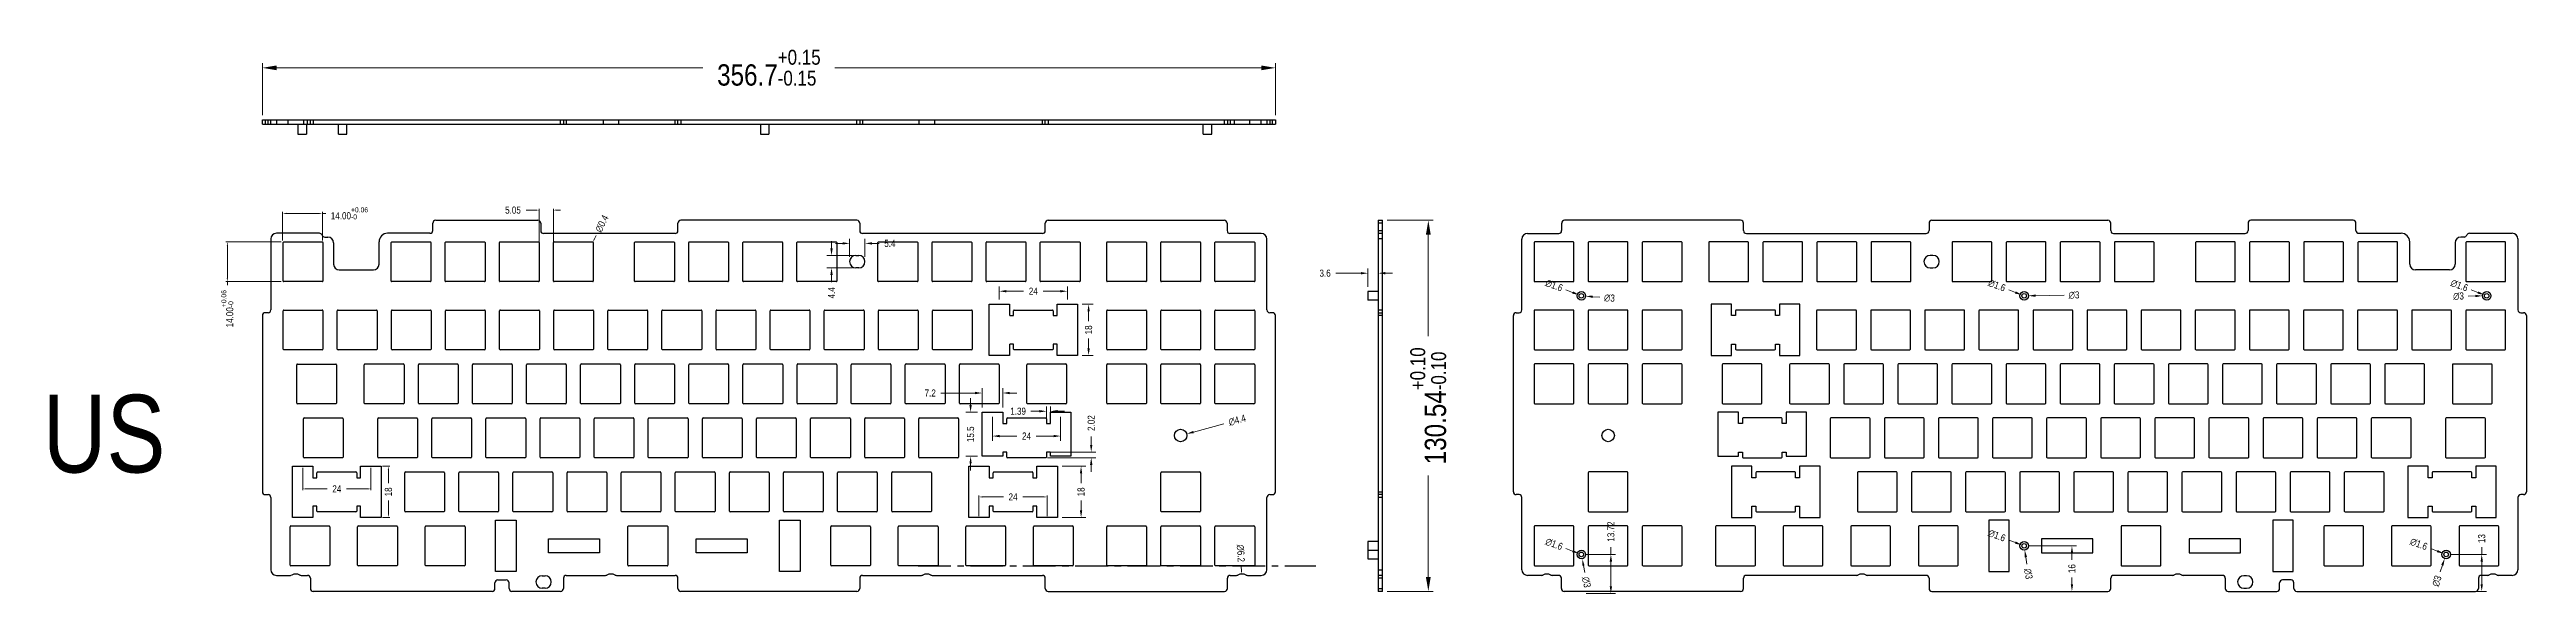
# Model space of a CAD drawing. Header units: millimetres. Extents: x 2387 to 3259, y 214 to 405.
import ezdxf

# ---------------------------------------------------------------- set-up
doc = ezdxf.new("R2010")
doc.units = ezdxf.units.MM
doc.header["$LTSCALE"] = 30.734
doc.linetypes.add('CENTER', pattern=[0.6, 0.375, -0.075, 0.075, -0.075])
doc.layers.get('0').update_dxf_attribs({"linetype": 'CONTINUOUS'})
doc.styles.get("Standard").update_dxf_attribs({"font": 'txt', "width": 0.85})

msp = doc.modelspace()

# ---------------------------------------------------------------- texts
at = {"color": 5, "width": 0.85}
msp.add_text('US', height=27.344, dxfattribs=at).set_placement((2384.63, 256.69))
at = {"color": 5, "attachment_point": 5}
for s, insert, char_height in [('356.7{\\H0.7x;\\S+0.15^ -0.15;}', (2640.3, 399.05), 7.5), ('14.00{\\H0.7x;\\S+0.06^ -0;}', (2492.62, 347.85), 2.5), ('5.05', (2550.2, 349), 2.5), ('5.4', (2682.9, 337.29), 2.5), ('3.6', (2836.13, 326.8), 2.5), ('24', (2733.4, 320.47), 2.5), ('7.2', (2697.1, 284.65), 2.5), ('1.39', (2728.04, 278.24), 2.5), ('24', (2731.02, 269.51), 2.5), ('24', (2488.17, 250.92), 2.5), ('24', (2726.27, 248.09), 2.5)]:
    msp.add_mtext(s, dxfattribs=dict(at, insert=insert, char_height=char_height))
for s, insert, char_height, rotation in [('∅0.4', (2581.54, 344.23), 2.5, 63.52922), ('∅1.6', (2916.75, 322.48), 2.5, 339.37424), ('∅1.6', (3072.65, 322.48), 2.5, 339.37424), ('∅1.6', (3235.5, 322.48), 2.5, 339.37424), ('14.00{\\H0.7x;\\S+0.06^ -0;}', (2449.63, 314.31), 2.5, 90), ('4.4', (2662.36, 319.89), 2.5, 90), ('∅3', (2936.26, 318.06), 2.5, 355.38477), ('∅3', (3099.82, 319.08), 2.5, 0.72443), ('∅3', (3235.2, 318.7), 2.5, 0.90809), ('18', (2752.87, 306.87), 2.5, 90), ('130.54{\\H0.7x;\\S+0.10^ -0.10;}', (2872.48, 280.14), 7.5, 90), ('15.5', (2711.32, 270.13), 2.5, 90), ('2.02', (2753.79, 274.07), 2.5, 90), ('∅4.4', (2805.17, 275.07), 2.5, 15.0729), ('18', (2506.33, 249.87), 2.5, 90), ('18', (2750.22, 249.87), 2.5, 90), ('13.72', (2936.76, 235.91), 2.5, 90), ('∅1.6', (3072.65, 234.49), 2.5, 339.37424), ('∅6.2', (2806.42, 228.29), 2.5, 272.58749), ('∅1.6', (2916.75, 231.49), 2.5, 339.37424), ('∅1.6', (3221.2, 231.49), 2.5, 339.37424), ('13', (3243.37, 233.43), 2.5, 90), ('∅3', (2928.14, 218.11), 2.5, 280.30162), ('∅3', (3083.73, 221.06), 2.5, 278.44996), ('16', (3099.09, 222.87), 2.5, 90), ('∅3', (3227.58, 218.49), 2.5, 70.89017)]:
    msp.add_mtext(s, dxfattribs=dict(at, insert=insert, char_height=char_height, rotation=rotation))

# ---------------------------------------------------------------- linework, layer by layer
at = {"color": 5, "lineweight": 5}
for p, q in [((2461.95, 382.43), (2461.95, 400.7)), ((2466.95, 399.05), (2617.03, 399.05)), ((2813.65, 399.05), (2663.57, 399.05)), ((2818.65, 382.43), (2818.65, 400.7)), ((2559.41, 335.16), (2559.41, 349.5)), ((2564.46, 335.16), (2564.46, 349.5)), ((2469.1, 338.34), (2469.1, 348.35)), ((2483.1, 338.34), (2483.1, 348.35)), ((2857.99, 345.41), (2874.13, 345.41)), ((2872.48, 340.41), (2872.48, 304.63)), ((2468.6, 337.84), (2449.13, 337.84)), ((2669.77, 333.07), (2660.71, 333.07)), ((2662.36, 335.57), (2662.36, 338.07)), ((2666.22, 337.29), (2663.72, 337.29)), ((2668.72, 332.52), (2668.72, 338.94)), ((2674.12, 332.52), (2674.12, 338.94)), ((2676.62, 337.29), (2679.12, 337.29)), ((2468.6, 323.84), (2449.13, 323.84)), ((2669.77, 328.67), (2660.71, 328.67)), ((2662.36, 326.17), (2662.36, 323.67)), ((2848.74, 326.8), (2839.91, 326.8)), ((2851.24, 322), (2851.24, 328.45)), ((2854.84, 324.47), (2854.84, 328.45)), ((2857.34, 326.8), (2859.84, 326.8)), ((2721.4, 317.52), (2721.4, 322.12)), ((2723.9, 320.47), (2729.98, 320.47)), ((2742.9, 320.47), (2736.82, 320.47)), ((2745.4, 317.52), (2745.4, 322.12)), ((2750.62, 315.87), (2754.52, 315.87)), ((2920.94, 320.9), (2923.28, 320.02)), ((2932.85, 318.33), (2930.36, 318.53)), ((3076.84, 320.9), (3079.18, 320.02)), ((3096.4, 319.03), (3086.27, 318.9)), ((3238.62, 318.75), (3241.12, 318.79)), ((3239.69, 320.9), (3242.03, 320.02)), ((2752.87, 313.37), (2752.87, 309.93)), ((2750.62, 297.87), (2754.52, 297.87)), ((2752.87, 300.37), (2752.87, 303.8)), ((2712.92, 284.65), (2700.88, 284.65)), ((2711.32, 280.38), (2711.32, 282.88)), ((2715.42, 279.53), (2715.42, 286.3)), ((2722.62, 279.53), (2722.62, 286.3)), ((2725.12, 284.65), (2727.62, 284.65)), ((2738.03, 275.53), (2738.03, 279.89)), ((2739.42, 275.53), (2739.42, 279.89)), ((2713.77, 277.88), (2709.67, 277.88)), ((2719.02, 276.23), (2719.02, 267.86)), ((2735.53, 278.24), (2732.53, 278.24)), ((2741.92, 278.24), (2744.42, 278.24)), ((2743.02, 276.23), (2743.02, 267.86)), ((2800.5, 273.81), (2789.82, 270.93)), ((2713.77, 262.38), (2709.67, 262.38)), ((2721.52, 269.51), (2727.6, 269.51)), ((2740.52, 269.51), (2734.44, 269.51)), ((2738.39, 261.87), (2755.44, 261.87)), ((2739.68, 263.88), (2755.44, 263.88)), ((2753.79, 266.38), (2753.79, 269.41)), ((2476.17, 258.37), (2476.17, 250.42)), ((2500.17, 258.37), (2500.17, 250.42)), ((2504.27, 258.87), (2506.83, 258.87)), ((2711.32, 259.88), (2711.32, 257.38)), ((2743.52, 258.87), (2751.87, 258.87)), ((2750.22, 256.37), (2750.22, 252.93)), ((2753.79, 259.37), (2753.79, 256.87)), ((2872.48, 219.87), (2872.48, 255.65)), ((2714.27, 241.37), (2714.27, 248.59)), ((2738.27, 241.37), (2738.27, 248.59)), ((2750.22, 243.37), (2750.22, 246.8)), ((2504.27, 240.87), (2506.83, 240.87)), ((2743.52, 240.87), (2751.87, 240.87)), ((2920.94, 229.91), (2923.28, 229.03)), ((2928.02, 227.87), (2938.41, 227.87)), ((2936.76, 227.87), (2936.76, 230.37)), ((3076.84, 232.91), (3079.18, 232.03)), ((3083.23, 224.44), (3082.86, 226.91)), ((3083.92, 230.87), (3100.74, 230.87)), ((3099.09, 228.37), (3099.09, 225.93)), ((3225.4, 229.91), (3227.74, 229.03)), ((3232.48, 227.87), (3245.02, 227.87)), ((3243.37, 227.87), (3243.37, 230.37)), ((2927.53, 221.47), (2927.09, 223.93)), ((2936.76, 216.65), (2936.76, 225.37)), ((3099.09, 217.37), (3099.09, 219.8)), ((3228.7, 221.73), (3229.52, 224.09)), ((3243.37, 217.37), (3243.37, 225.37)), ((2857.99, 214.87), (2874.13, 214.87)), ((2928.02, 214.15), (2938.41, 214.15)), ((3083.92, 214.87), (3100.74, 214.87)), ((3235.94, 214.87), (3245.02, 214.87))]:
    msp.add_line(p, q, dxfattribs=at)
at = {"color": 5, "linetype": 'Continuous'}
for p, q in [((2461.95, 379.28), (2461.95, 380.78)), ((2461.95, 380.78), (2818.65, 380.78)), ((2461.95, 379.28), (2818.65, 379.28)), ((2462.95, 380.78), (2462.95, 379.28)), ((2463.95, 379.28), (2463.95, 380.78)), ((2464.95, 379.28), (2464.95, 380.78)), ((2466.95, 380.78), (2466.95, 379.28)), ((2471.04, 379.28), (2471.04, 380.78)), ((2474.45, 379.28), (2474.45, 375.68)), ((2474.45, 375.68), (2477.45, 375.68)), ((2476.39, 380.78), (2476.39, 379.28)), ((2477.45, 379.28), (2477.45, 375.68)), ((2477.85, 379.28), (2477.85, 380.78)), ((2478.85, 379.28), (2478.85, 380.78)), ((2479.85, 380.78), (2479.85, 379.28)), ((2488.75, 375.68), (2488.75, 379.28)), ((2488.75, 375.68), (2491.75, 375.68)), ((2491.75, 375.68), (2491.75, 379.28)), ((2566.98, 379.28), (2566.98, 380.78)), ((2567.98, 380.78), (2567.98, 379.28)), ((2568.98, 380.78), (2568.98, 379.28)), ((2582.03, 379.28), (2582.03, 380.78)), ((2587.37, 380.78), (2587.37, 379.28)), ((2607.3, 379.28), (2607.3, 380.78)), ((2608.3, 379.28), (2608.3, 380.78)), ((2609.3, 380.78), (2609.3, 379.28)), ((2637.3, 379.28), (2637.3, 375.68)), ((2637.3, 375.68), (2640.3, 375.68)), ((2640.3, 379.28), (2640.3, 375.68)), ((2671.3, 379.28), (2671.3, 380.78)), ((2672.3, 380.78), (2672.3, 379.28)), ((2673.3, 380.78), (2673.3, 379.28)), ((2693.23, 379.28), (2693.23, 380.78)), ((2698.57, 380.78), (2698.57, 379.28)), ((2736.62, 379.28), (2736.62, 380.78)), ((2737.62, 379.28), (2737.62, 380.78)), ((2738.62, 380.78), (2738.62, 379.28)), ((2793.2, 375.68), (2793.2, 379.28)), ((2793.2, 375.68), (2796.2, 375.68)), ((2796.2, 375.68), (2796.2, 379.28)), ((2800.75, 379.28), (2800.75, 380.78)), ((2801.75, 380.78), (2801.75, 379.28)), ((2802.75, 380.78), (2802.75, 379.28)), ((2804.21, 379.28), (2804.21, 380.78)), ((2809.56, 380.78), (2809.56, 379.28)), ((2813.65, 379.28), (2813.65, 380.78)), ((2815.65, 380.78), (2815.65, 379.28)), ((2816.65, 380.78), (2816.65, 379.28)), ((2817.65, 379.28), (2817.65, 380.78)), ((2818.65, 380.78), (2818.65, 379.28)), ((2482.05, 340.84), (2466.95, 340.84)), ((2520.98, 340.84), (2506.05, 340.84)), ((2521.98, 341.84), (2521.98, 344.41)), ((2522.98, 345.41), (2558.98, 345.41)), ((2559.98, 344.41), (2559.98, 341.77)), ((2607.3, 340.77), (2560.98, 340.77)), ((2608.3, 341.77), (2608.3, 344.41)), ((2671.3, 345.41), (2609.3, 345.41)), ((2672.3, 344.41), (2672.3, 341.77)), ((2736.62, 340.77), (2673.3, 340.77)), ((2737.62, 341.77), (2737.62, 344.41)), ((2738.62, 345.41), (2800.62, 345.41)), ((2801.65, 344.14), (2801.65, 341.77)), ((2813.65, 340.77), (2802.65, 340.77)), ((2854.84, 345.41), (2854.84, 214.87)), ((2854.84, 345.41), (2856.34, 345.41)), ((2856.34, 344.41), (2854.84, 344.41)), ((2854.84, 341.84), (2856.34, 341.84)), ((2854.84, 340.84), (2856.34, 340.84)), ((2856.34, 214.87), (2856.34, 345.41)), ((2907.42, 340.77), (2918.42, 340.77)), ((2919.42, 344.14), (2919.42, 341.77)), ((2982.45, 345.41), (2920.45, 345.41)), ((2983.45, 341.77), (2983.45, 344.41)), ((2984.45, 340.77), (3047.77, 340.77)), ((3048.77, 344.41), (3048.77, 341.77)), ((3049.77, 345.41), (3111.77, 345.41)), ((3112.77, 341.77), (3112.77, 344.41)), ((3113.77, 340.77), (3160.09, 340.77)), ((3161.09, 344.41), (3161.09, 341.77)), ((3198.09, 345.41), (3162.09, 345.41)), ((3199.09, 341.84), (3199.09, 344.41)), ((3200.09, 340.84), (3215.02, 340.84)), ((3239.02, 340.84), (3254.12, 340.84)), ((2464.95, 338.84), (2464.95, 313.89)), ((2469.3, 324.04), (2469.3, 337.64)), ((2469.5, 337.84), (2483.1, 337.84)), ((2483.3, 337.64), (2483.3, 324.04)), ((2483.92, 339.54), (2485.05, 339.54)), ((2487.05, 337.54), (2487.05, 329.94)), ((2503.05, 329.94), (2503.05, 337.84)), ((2507.31, 324.04), (2507.31, 337.64)), ((2507.51, 337.84), (2521.11, 337.84)), ((2521.31, 337.64), (2521.31, 324.04)), ((2526.36, 324.04), (2526.36, 337.64)), ((2526.56, 337.84), (2540.16, 337.84)), ((2540.36, 337.64), (2540.36, 324.04)), ((2545.41, 324.04), (2545.41, 337.64)), ((2545.61, 337.84), (2559.21, 337.84)), ((2559.41, 337.64), (2559.41, 324.04)), ((2564.46, 324.04), (2564.46, 337.64)), ((2564.66, 337.84), (2578.26, 337.84)), ((2578.46, 337.64), (2578.46, 324.04)), ((2593.03, 324.04), (2593.03, 337.64)), ((2593.23, 337.84), (2606.83, 337.84)), ((2607.03, 337.64), (2607.03, 324.04)), ((2612.08, 324.04), (2612.08, 337.64)), ((2612.28, 337.84), (2625.88, 337.84)), ((2626.08, 337.64), (2626.08, 324.04)), ((2631.13, 324.04), (2631.13, 337.64)), ((2631.33, 337.84), (2644.93, 337.84)), ((2645.13, 337.64), (2645.13, 324.04)), ((2650.18, 324.04), (2650.18, 337.64)), ((2650.38, 337.84), (2663.98, 337.84)), ((2664.18, 337.64), (2664.18, 324.04)), ((2670.92, 333.07), (2671.92, 333.07)), ((2678.7, 324.04), (2678.7, 337.64)), ((2678.9, 337.84), (2692.5, 337.84)), ((2692.7, 337.64), (2692.7, 324.04)), ((2697.75, 324.04), (2697.75, 337.64)), ((2697.95, 337.84), (2711.55, 337.84)), ((2711.75, 337.64), (2711.75, 324.04)), ((2716.8, 324.04), (2716.8, 337.64)), ((2717, 337.84), (2730.6, 337.84)), ((2730.8, 337.64), (2730.8, 324.04)), ((2735.85, 324.04), (2735.85, 337.64)), ((2736.05, 337.84), (2749.65, 337.84)), ((2749.85, 337.64), (2749.85, 324.04)), ((2759.25, 324.04), (2759.25, 337.64)), ((2759.45, 337.84), (2773.05, 337.84)), ((2773.25, 337.64), (2773.25, 324.04)), ((2778.3, 324.04), (2778.3, 337.64)), ((2778.5, 337.84), (2792.1, 337.84)), ((2792.3, 337.64), (2792.3, 324.04)), ((2797.35, 324.04), (2797.35, 337.64)), ((2797.55, 337.84), (2811.15, 337.84)), ((2811.35, 337.64), (2811.35, 324.04)), ((2815.65, 313.89), (2815.65, 338.77)), ((2856.34, 338.84), (2854.84, 338.84)), ((2905.42, 313.89), (2905.42, 338.77)), ((2909.73, 337.64), (2909.73, 324.04)), ((2923.53, 337.84), (2909.93, 337.84)), ((2923.73, 324.04), (2923.73, 337.64)), ((2928.78, 337.64), (2928.78, 324.04)), ((2942.58, 337.84), (2928.98, 337.84)), ((2942.78, 324.04), (2942.78, 337.64)), ((2947.83, 337.64), (2947.83, 324.04)), ((2961.63, 337.84), (2948.03, 337.84)), ((2961.83, 324.04), (2961.83, 337.64)), ((2971.22, 337.64), (2971.22, 324.04)), ((2985.02, 337.84), (2971.42, 337.84)), ((2985.22, 324.04), (2985.22, 337.64)), ((2990.27, 337.64), (2990.27, 324.04)), ((3004.07, 337.84), (2990.47, 337.84)), ((3004.27, 324.04), (3004.27, 337.64)), ((3009.32, 337.64), (3009.32, 324.04)), ((3023.12, 337.84), (3009.52, 337.84)), ((3023.32, 324.04), (3023.32, 337.64)), ((3028.37, 337.64), (3028.37, 324.04)), ((3042.17, 337.84), (3028.57, 337.84)), ((3042.37, 324.04), (3042.37, 337.64)), ((3050.15, 333.07), (3049.15, 333.07)), ((3056.89, 337.64), (3056.89, 324.04)), ((3070.69, 337.84), (3057.09, 337.84)), ((3070.89, 324.04), (3070.89, 337.64)), ((3075.94, 337.64), (3075.94, 324.04)), ((3089.74, 337.84), (3076.14, 337.84)), ((3089.94, 324.04), (3089.94, 337.64)), ((3094.99, 337.64), (3094.99, 324.04)), ((3108.79, 337.84), (3095.19, 337.84)), ((3108.99, 324.04), (3108.99, 337.64)), ((3114.04, 337.64), (3114.04, 324.04)), ((3127.84, 337.84), (3114.24, 337.84)), ((3128.04, 324.04), (3128.04, 337.64)), ((3142.61, 337.64), (3142.61, 324.04)), ((3156.41, 337.84), (3142.81, 337.84)), ((3156.61, 324.04), (3156.61, 337.64)), ((3161.66, 337.64), (3161.66, 324.04)), ((3175.46, 337.84), (3161.86, 337.84)), ((3175.66, 324.04), (3175.66, 337.64)), ((3180.71, 337.64), (3180.71, 324.04)), ((3194.51, 337.84), (3180.91, 337.84)), ((3194.71, 324.04), (3194.71, 337.64)), ((3199.76, 337.64), (3199.76, 324.04)), ((3213.56, 337.84), (3199.96, 337.84)), ((3213.76, 324.04), (3213.76, 337.64)), ((3218.02, 329.94), (3218.02, 337.84)), ((3234.02, 337.54), (3234.02, 329.94)), ((3237.15, 339.54), (3236.02, 339.54)), ((3237.78, 337.64), (3237.78, 324.04)), ((3251.58, 337.84), (3237.98, 337.84)), ((3251.78, 324.04), (3251.78, 337.64)), ((3256.12, 338.84), (3256.12, 313.89)), ((2483.1, 323.84), (2469.5, 323.84)), ((2489.05, 327.94), (2501.05, 327.94)), ((2521.11, 323.84), (2507.51, 323.84)), ((2540.16, 323.84), (2526.56, 323.84)), ((2559.21, 323.84), (2545.61, 323.84)), ((2578.26, 323.84), (2564.66, 323.84)), ((2606.83, 323.84), (2593.23, 323.84)), ((2625.88, 323.84), (2612.28, 323.84)), ((2644.93, 323.84), (2631.33, 323.84)), ((2663.98, 323.84), (2650.38, 323.84)), ((2671.92, 328.67), (2670.92, 328.67)), ((2692.5, 323.84), (2678.9, 323.84)), ((2711.55, 323.84), (2697.95, 323.84)), ((2730.6, 323.84), (2717, 323.84)), ((2749.65, 323.84), (2736.05, 323.84)), ((2773.05, 323.84), (2759.45, 323.84)), ((2792.1, 323.84), (2778.5, 323.84)), ((2811.15, 323.84), (2797.55, 323.84)), ((2909.93, 323.84), (2923.53, 323.84)), ((2928.98, 323.84), (2942.58, 323.84)), ((2948.03, 323.84), (2961.63, 323.84)), ((2971.42, 323.84), (2985.02, 323.84)), ((2990.47, 323.84), (3004.07, 323.84)), ((3009.52, 323.84), (3023.12, 323.84)), ((3028.57, 323.84), (3042.17, 323.84)), ((3049.15, 328.67), (3050.15, 328.67)), ((3057.09, 323.84), (3070.69, 323.84)), ((3076.14, 323.84), (3089.74, 323.84)), ((3095.19, 323.84), (3108.79, 323.84)), ((3114.24, 323.84), (3127.84, 323.84)), ((3142.81, 323.84), (3156.41, 323.84)), ((3161.86, 323.84), (3175.46, 323.84)), ((3180.91, 323.84), (3194.51, 323.84)), ((3199.96, 323.84), (3213.56, 323.84)), ((3232.02, 327.94), (3220.02, 327.94)), ((3237.98, 323.84), (3251.58, 323.84)), ((2717.8, 315.87), (2725, 315.87)), ((2717.8, 297.87), (2717.8, 315.87)), ((2725, 315.87), (2725, 311.87)), ((2741.83, 315.87), (2748.97, 315.87)), ((2741.83, 311.87), (2741.83, 315.87)), ((2748.97, 315.87), (2748.97, 297.87)), ((2851.24, 320.35), (2851.24, 317.35)), ((2854.84, 320.35), (2851.24, 320.35)), ((2854.84, 317.35), (2851.24, 317.35)), ((2979.25, 315.87), (2972.1, 315.87)), ((2972.1, 315.87), (2972.1, 297.87)), ((2979.25, 311.87), (2979.25, 315.87)), ((3003.28, 315.87), (2996.08, 315.87)), ((2996.08, 315.87), (2996.08, 311.87)), ((3003.28, 297.87), (3003.28, 315.87)), ((2461.95, 311.89), (2461.95, 249.89)), ((2463.95, 312.89), (2462.95, 312.89)), ((2469.3, 300.1), (2469.3, 313.6)), ((2469.55, 313.85), (2483.05, 313.85)), ((2483.3, 313.6), (2483.3, 300.1)), ((2488.35, 300.1), (2488.35, 313.6)), ((2488.6, 313.85), (2502.1, 313.85)), ((2502.35, 313.6), (2502.35, 300.1)), ((2507.4, 300.1), (2507.4, 313.6)), ((2507.65, 313.85), (2521.15, 313.85)), ((2521.4, 313.6), (2521.4, 300.1)), ((2526.45, 300.1), (2526.45, 313.6)), ((2526.7, 313.85), (2540.2, 313.85)), ((2540.45, 313.6), (2540.45, 300.1)), ((2545.5, 300.1), (2545.5, 313.6)), ((2545.75, 313.85), (2559.25, 313.85)), ((2559.5, 313.6), (2559.5, 300.1)), ((2564.55, 300.1), (2564.55, 313.6)), ((2564.8, 313.85), (2578.3, 313.85)), ((2578.55, 313.6), (2578.55, 300.1)), ((2583.6, 300.1), (2583.6, 313.6)), ((2583.85, 313.85), (2597.35, 313.85)), ((2597.6, 313.6), (2597.6, 300.1)), ((2602.65, 300.1), (2602.65, 313.6)), ((2602.9, 313.85), (2616.4, 313.85)), ((2616.65, 313.6), (2616.65, 300.1)), ((2621.7, 300.1), (2621.7, 313.6)), ((2621.95, 313.85), (2635.45, 313.85)), ((2635.7, 313.6), (2635.7, 300.1)), ((2640.75, 300.1), (2640.75, 313.6)), ((2641, 313.85), (2654.5, 313.85)), ((2654.75, 313.6), (2654.75, 300.1)), ((2659.8, 300.1), (2659.8, 313.6)), ((2660.05, 313.85), (2673.55, 313.85)), ((2673.8, 313.6), (2673.8, 300.1)), ((2678.85, 300.1), (2678.85, 313.6)), ((2679.1, 313.85), (2692.6, 313.85)), ((2692.85, 313.6), (2692.85, 300.1)), ((2697.9, 300.1), (2697.9, 313.6)), ((2698.15, 313.85), (2711.65, 313.85)), ((2711.9, 313.6), (2711.9, 300.1)), ((2725.12, 311.87), (2726.41, 311.87)), ((2726.41, 311.87), (2726.41, 313.57)), ((2726.69, 313.85), (2740.1, 313.85)), ((2740.38, 313.57), (2740.38, 311.87)), ((2740.38, 311.87), (2741.83, 311.87)), ((2759.25, 300.1), (2759.25, 313.6)), ((2759.5, 313.85), (2773, 313.85)), ((2773.25, 313.6), (2773.25, 300.1)), ((2778.3, 300.1), (2778.3, 313.6)), ((2778.55, 313.85), (2792.05, 313.85)), ((2792.3, 313.6), (2792.3, 300.1)), ((2797.35, 300.1), (2797.35, 313.6)), ((2797.6, 313.85), (2811.1, 313.85)), ((2811.35, 313.6), (2811.35, 300.1)), ((2817.65, 312.89), (2816.65, 312.89)), ((2818.65, 249.89), (2818.65, 311.89)), ((2854.84, 313.89), (2856.34, 313.89)), ((2854.84, 312.89), (2856.34, 312.89)), ((2856.34, 311.89), (2854.84, 311.89)), ((2902.42, 249.89), (2902.42, 311.89)), ((2903.42, 312.89), (2904.42, 312.89)), ((2909.73, 313.6), (2909.73, 300.1)), ((2923.48, 313.85), (2909.98, 313.85)), ((2923.73, 300.1), (2923.73, 313.6)), ((2928.78, 313.6), (2928.78, 300.1)), ((2942.53, 313.85), (2929.03, 313.85)), ((2942.78, 300.1), (2942.78, 313.6)), ((2947.83, 313.6), (2947.83, 300.1)), ((2961.58, 313.85), (2948.08, 313.85)), ((2961.83, 300.1), (2961.83, 313.6)), ((2980.69, 311.87), (2979.25, 311.87)), ((2980.69, 313.57), (2980.69, 311.87)), ((2994.38, 313.85), (2980.97, 313.85)), ((2994.66, 311.87), (2994.66, 313.57)), ((2995.95, 311.87), (2994.66, 311.87)), ((3009.18, 313.6), (3009.18, 300.1)), ((3022.93, 313.85), (3009.43, 313.85)), ((3023.18, 300.1), (3023.18, 313.6)), ((3028.23, 313.6), (3028.23, 300.1)), ((3041.98, 313.85), (3028.48, 313.85)), ((3042.23, 300.1), (3042.23, 313.6)), ((3047.28, 313.6), (3047.28, 300.1)), ((3061.03, 313.85), (3047.53, 313.85)), ((3061.28, 300.1), (3061.28, 313.6)), ((3066.33, 313.6), (3066.33, 300.1)), ((3080.08, 313.85), (3066.58, 313.85)), ((3080.33, 300.1), (3080.33, 313.6)), ((3085.38, 313.6), (3085.38, 300.1)), ((3099.13, 313.85), (3085.63, 313.85)), ((3099.38, 300.1), (3099.38, 313.6)), ((3104.43, 313.6), (3104.43, 300.1)), ((3118.18, 313.85), (3104.68, 313.85)), ((3118.43, 300.1), (3118.43, 313.6)), ((3123.48, 313.6), (3123.48, 300.1)), ((3137.23, 313.85), (3123.73, 313.85)), ((3137.48, 300.1), (3137.48, 313.6)), ((3142.53, 313.6), (3142.53, 300.1)), ((3156.28, 313.85), (3142.78, 313.85)), ((3156.53, 300.1), (3156.53, 313.6)), ((3161.58, 313.6), (3161.58, 300.1)), ((3175.33, 313.85), (3161.83, 313.85)), ((3175.58, 300.1), (3175.58, 313.6)), ((3180.63, 313.6), (3180.63, 300.1)), ((3194.38, 313.85), (3180.88, 313.85)), ((3194.63, 300.1), (3194.63, 313.6)), ((3199.68, 313.6), (3199.68, 300.1)), ((3213.43, 313.85), (3199.93, 313.85)), ((3213.68, 300.1), (3213.68, 313.6)), ((3218.73, 313.6), (3218.73, 300.1)), ((3232.48, 313.85), (3218.98, 313.85)), ((3232.73, 300.1), (3232.73, 313.6)), ((3237.78, 313.6), (3237.78, 300.1)), ((3251.53, 313.85), (3238.03, 313.85)), ((3251.78, 300.1), (3251.78, 313.6)), ((3257.12, 312.89), (3258.12, 312.89)), ((3259.12, 311.89), (3259.12, 249.89)), ((2483.05, 299.85), (2469.55, 299.85)), ((2502.1, 299.85), (2488.6, 299.85)), ((2521.15, 299.85), (2507.65, 299.85)), ((2540.2, 299.85), (2526.7, 299.85)), ((2559.25, 299.85), (2545.75, 299.85)), ((2578.3, 299.85), (2564.8, 299.85)), ((2597.35, 299.85), (2583.85, 299.85)), ((2616.4, 299.85), (2602.9, 299.85)), ((2635.45, 299.85), (2621.95, 299.85)), ((2654.5, 299.85), (2641, 299.85)), ((2673.55, 299.85), (2660.05, 299.85)), ((2692.6, 299.85), (2679.1, 299.85)), ((2711.65, 299.85), (2698.15, 299.85)), ((2725, 297.87), (2717.8, 297.87)), ((2725, 301.87), (2725, 297.87)), ((2726.41, 301.87), (2725.12, 301.87)), ((2726.41, 300.13), (2726.41, 301.87)), ((2740.1, 299.85), (2726.69, 299.85)), ((2741.83, 301.87), (2740.38, 301.87)), ((2740.38, 301.87), (2740.38, 300.13)), ((2741.83, 297.87), (2741.83, 301.87)), ((2748.97, 297.87), (2741.83, 297.87)), ((2773, 299.85), (2759.5, 299.85)), ((2792.05, 299.85), (2778.55, 299.85)), ((2811.1, 299.85), (2797.6, 299.85)), ((2909.98, 299.85), (2923.48, 299.85)), ((2929.03, 299.85), (2942.53, 299.85)), ((2948.08, 299.85), (2961.58, 299.85)), ((2972.1, 297.87), (2979.25, 297.87)), ((2979.25, 301.87), (2980.69, 301.87)), ((2979.25, 297.87), (2979.25, 301.87)), ((2980.69, 301.87), (2980.69, 300.13)), ((2980.97, 299.85), (2994.38, 299.85)), ((2994.66, 301.87), (2995.95, 301.87)), ((2994.66, 300.13), (2994.66, 301.87)), ((2996.08, 301.87), (2996.08, 297.87)), ((2996.08, 297.87), (3003.28, 297.87)), ((3009.43, 299.85), (3022.93, 299.85)), ((3028.48, 299.85), (3041.98, 299.85)), ((3047.53, 299.85), (3061.03, 299.85)), ((3066.58, 299.85), (3080.08, 299.85)), ((3085.63, 299.85), (3099.13, 299.85)), ((3104.68, 299.85), (3118.18, 299.85)), ((3123.73, 299.85), (3137.23, 299.85)), ((3142.78, 299.85), (3156.28, 299.85)), ((3161.83, 299.85), (3175.33, 299.85)), ((3180.88, 299.85), (3194.38, 299.85)), ((3199.93, 299.85), (3213.43, 299.85)), ((3218.98, 299.85), (3232.48, 299.85)), ((3238.03, 299.85), (3251.53, 299.85)), ((2474.05, 281.1), (2474.05, 294.6)), ((2474.3, 294.85), (2487.8, 294.85)), ((2488.05, 294.6), (2488.05, 281.1)), ((2497.83, 281.12), (2497.83, 294.62)), ((2498.08, 294.87), (2511.58, 294.87)), ((2511.83, 294.62), (2511.83, 281.12)), ((2516.88, 281.12), (2516.88, 294.62)), ((2517.13, 294.87), (2530.63, 294.87)), ((2530.88, 294.62), (2530.88, 281.12)), ((2535.93, 281.12), (2535.93, 294.62)), ((2536.18, 294.87), (2549.68, 294.87)), ((2549.93, 294.62), (2549.93, 281.12)), ((2554.98, 281.12), (2554.98, 294.62)), ((2555.23, 294.87), (2568.73, 294.87)), ((2568.98, 294.62), (2568.98, 281.12)), ((2574.03, 281.12), (2574.03, 294.62)), ((2574.28, 294.87), (2587.78, 294.87)), ((2588.03, 294.62), (2588.03, 281.12)), ((2593.08, 281.12), (2593.08, 294.62)), ((2593.33, 294.87), (2606.83, 294.87)), ((2607.08, 294.62), (2607.08, 281.12)), ((2612.13, 281.12), (2612.13, 294.62)), ((2612.38, 294.87), (2625.88, 294.87)), ((2626.13, 294.62), (2626.13, 281.12)), ((2631.18, 281.12), (2631.18, 294.62)), ((2631.43, 294.87), (2644.93, 294.87)), ((2645.18, 294.62), (2645.18, 281.12)), ((2650.23, 281.12), (2650.23, 294.62)), ((2650.48, 294.87), (2663.98, 294.87)), ((2664.23, 294.62), (2664.23, 281.12)), ((2669.28, 281.12), (2669.28, 294.62)), ((2669.53, 294.87), (2683.03, 294.87)), ((2683.28, 294.62), (2683.28, 281.12)), ((2688.33, 281.12), (2688.33, 294.62)), ((2688.58, 294.87), (2702.08, 294.87)), ((2702.33, 294.62), (2702.33, 281.12)), ((2707.38, 281.12), (2707.38, 294.62)), ((2707.63, 294.87), (2721.13, 294.87)), ((2721.38, 294.62), (2721.38, 281.12)), ((2731.13, 281.12), (2731.13, 294.62)), ((2731.38, 294.87), (2744.88, 294.87)), ((2745.13, 294.62), (2745.13, 281.12)), ((2759.25, 281.12), (2759.25, 294.62)), ((2759.5, 294.87), (2773, 294.87)), ((2773.25, 294.62), (2773.25, 281.12)), ((2778.3, 281.12), (2778.3, 294.62)), ((2778.55, 294.87), (2792.05, 294.87)), ((2792.3, 294.62), (2792.3, 281.12)), ((2797.35, 281.12), (2797.35, 294.62)), ((2797.6, 294.87), (2811.1, 294.87)), ((2811.35, 294.62), (2811.35, 281.12)), ((2909.73, 294.62), (2909.73, 281.12)), ((2923.48, 294.87), (2909.98, 294.87)), ((2923.73, 281.12), (2923.73, 294.62)), ((2928.78, 294.62), (2928.78, 281.12)), ((2942.53, 294.87), (2929.03, 294.87)), ((2942.78, 281.12), (2942.78, 294.62)), ((2947.83, 294.62), (2947.83, 281.12)), ((2961.58, 294.87), (2948.08, 294.87)), ((2961.83, 281.12), (2961.83, 294.62)), ((2975.94, 294.62), (2975.94, 281.12)), ((2989.69, 294.87), (2976.19, 294.87)), ((2989.94, 281.12), (2989.94, 294.62)), ((2999.69, 294.62), (2999.69, 281.12)), ((3013.44, 294.87), (2999.94, 294.87)), ((3013.69, 281.12), (3013.69, 294.62)), ((3018.74, 294.62), (3018.74, 281.12)), ((3032.49, 294.87), (3018.99, 294.87)), ((3032.74, 281.12), (3032.74, 294.62)), ((3037.79, 294.62), (3037.79, 281.12)), ((3051.54, 294.87), (3038.04, 294.87)), ((3051.79, 281.12), (3051.79, 294.62)), ((3056.84, 294.62), (3056.84, 281.12)), ((3070.59, 294.87), (3057.09, 294.87)), ((3070.84, 281.12), (3070.84, 294.62)), ((3075.89, 294.62), (3075.89, 281.12)), ((3089.64, 294.87), (3076.14, 294.87)), ((3089.89, 281.12), (3089.89, 294.62)), ((3094.94, 294.62), (3094.94, 281.12)), ((3108.69, 294.87), (3095.19, 294.87)), ((3108.94, 281.12), (3108.94, 294.62)), ((3113.99, 294.62), (3113.99, 281.12)), ((3127.74, 294.87), (3114.24, 294.87)), ((3127.99, 281.12), (3127.99, 294.62)), ((3133.04, 294.62), (3133.04, 281.12)), ((3146.79, 294.87), (3133.29, 294.87)), ((3147.04, 281.12), (3147.04, 294.62)), ((3152.09, 294.62), (3152.09, 281.12)), ((3165.84, 294.87), (3152.34, 294.87)), ((3166.09, 281.12), (3166.09, 294.62)), ((3171.14, 294.62), (3171.14, 281.12)), ((3184.89, 294.87), (3171.39, 294.87)), ((3185.14, 281.12), (3185.14, 294.62)), ((3190.19, 294.62), (3190.19, 281.12)), ((3203.94, 294.87), (3190.44, 294.87)), ((3204.19, 281.12), (3204.19, 294.62)), ((3209.24, 294.62), (3209.24, 281.12)), ((3222.99, 294.87), (3209.49, 294.87)), ((3223.24, 281.12), (3223.24, 294.62)), ((3233.03, 294.6), (3233.03, 281.1)), ((3246.78, 294.85), (3233.28, 294.85)), ((3247.03, 281.1), (3247.03, 294.6)), ((2487.8, 280.85), (2474.3, 280.85)), ((2511.58, 280.87), (2498.08, 280.87)), ((2530.63, 280.87), (2517.13, 280.87)), ((2549.68, 280.87), (2536.18, 280.87)), ((2568.73, 280.87), (2555.23, 280.87)), ((2587.78, 280.87), (2574.28, 280.87)), ((2606.83, 280.87), (2593.33, 280.87)), ((2625.88, 280.87), (2612.38, 280.87)), ((2644.93, 280.87), (2631.43, 280.87)), ((2663.98, 280.87), (2650.48, 280.87)), ((2683.03, 280.87), (2669.53, 280.87)), ((2702.08, 280.87), (2688.58, 280.87)), ((2721.13, 280.87), (2707.63, 280.87)), ((2744.88, 280.87), (2731.38, 280.87)), ((2773, 280.87), (2759.5, 280.87)), ((2792.05, 280.87), (2778.55, 280.87)), ((2811.1, 280.87), (2797.6, 280.87)), ((2909.98, 280.87), (2923.48, 280.87)), ((2929.03, 280.87), (2942.53, 280.87)), ((2948.08, 280.87), (2961.58, 280.87)), ((2976.19, 280.87), (2989.69, 280.87)), ((2999.94, 280.87), (3013.44, 280.87)), ((3018.99, 280.87), (3032.49, 280.87)), ((3038.04, 280.87), (3051.54, 280.87)), ((3057.09, 280.87), (3070.59, 280.87)), ((3076.14, 280.87), (3089.64, 280.87)), ((3095.19, 280.87), (3108.69, 280.87)), ((3114.24, 280.87), (3127.74, 280.87)), ((3133.29, 280.87), (3146.79, 280.87)), ((3152.34, 280.87), (3165.84, 280.87)), ((3171.39, 280.87), (3184.89, 280.87)), ((3190.44, 280.87), (3203.94, 280.87)), ((3209.49, 280.87), (3222.99, 280.87)), ((3233.28, 280.85), (3246.78, 280.85)), ((2476.42, 262.12), (2476.42, 275.62)), ((2476.67, 275.87), (2490.17, 275.87)), ((2490.42, 275.62), (2490.42, 262.12)), ((2502.58, 262.12), (2502.58, 275.62)), ((2502.83, 275.87), (2516.33, 275.87)), ((2516.58, 275.62), (2516.58, 262.12)), ((2521.63, 262.12), (2521.63, 275.62)), ((2521.88, 275.87), (2535.38, 275.87)), ((2535.63, 275.62), (2535.63, 262.12)), ((2540.68, 262.12), (2540.68, 275.62)), ((2540.93, 275.87), (2554.43, 275.87)), ((2554.68, 275.62), (2554.68, 262.12)), ((2559.73, 262.12), (2559.73, 275.62)), ((2559.98, 275.87), (2573.48, 275.87)), ((2573.73, 275.62), (2573.73, 262.12)), ((2578.78, 262.12), (2578.78, 275.62)), ((2579.03, 275.87), (2592.53, 275.87)), ((2592.78, 275.62), (2592.78, 262.12)), ((2597.83, 262.12), (2597.83, 275.62)), ((2598.08, 275.87), (2611.58, 275.87)), ((2611.83, 275.62), (2611.83, 262.12)), ((2616.88, 262.12), (2616.88, 275.62)), ((2617.13, 275.87), (2630.63, 275.87)), ((2630.88, 275.62), (2630.88, 262.12)), ((2635.93, 262.12), (2635.93, 275.62)), ((2636.18, 275.87), (2649.68, 275.87)), ((2649.93, 275.62), (2649.93, 262.12)), ((2654.98, 262.12), (2654.98, 275.62)), ((2655.23, 275.87), (2668.73, 275.87)), ((2668.98, 275.62), (2668.98, 262.12)), ((2674.03, 262.12), (2674.03, 275.62)), ((2674.28, 275.87), (2687.78, 275.87)), ((2688.03, 275.62), (2688.03, 262.12)), ((2693.08, 262.12), (2693.08, 275.62)), ((2693.33, 275.87), (2706.83, 275.87)), ((2707.08, 275.62), (2707.08, 262.12)), ((2715.42, 277.88), (2722.62, 277.88)), ((2715.42, 262.38), (2715.42, 277.88)), ((2722.62, 277.88), (2722.62, 273.88)), ((2722.62, 273.88), (2724.02, 273.88)), ((2724.02, 273.88), (2724.02, 275.62)), ((2724.27, 275.87), (2737.77, 275.87)), ((2738.02, 275.62), (2738.02, 273.88)), ((2738.02, 273.88), (2739.42, 273.88)), ((2739.42, 277.88), (2746.62, 277.88)), ((2739.42, 273.88), (2739.42, 277.88)), ((2746.62, 277.88), (2746.62, 262.38)), ((2981.65, 277.88), (2974.45, 277.88)), ((2974.45, 277.88), (2974.45, 262.38)), ((2981.65, 273.88), (2981.65, 277.88)), ((2983.05, 273.88), (2981.65, 273.88)), ((2983.05, 275.62), (2983.05, 273.88)), ((2996.8, 275.87), (2983.3, 275.87)), ((2997.05, 273.88), (2997.05, 275.62)), ((2998.45, 273.88), (2997.05, 273.88)), ((3005.65, 277.88), (2998.45, 277.88)), ((2998.45, 277.88), (2998.45, 273.88)), ((3005.65, 262.38), (3005.65, 277.88)), ((3013.99, 275.62), (3013.99, 262.12)), ((3027.74, 275.87), (3014.24, 275.87)), ((3027.99, 262.12), (3027.99, 275.62)), ((3033.04, 275.62), (3033.04, 262.12)), ((3046.79, 275.87), (3033.29, 275.87)), ((3047.04, 262.12), (3047.04, 275.62)), ((3052.09, 275.62), (3052.09, 262.12)), ((3065.84, 275.87), (3052.34, 275.87)), ((3066.09, 262.12), (3066.09, 275.62)), ((3071.14, 275.62), (3071.14, 262.12)), ((3084.89, 275.87), (3071.39, 275.87)), ((3085.14, 262.12), (3085.14, 275.62)), ((3090.19, 275.62), (3090.19, 262.12)), ((3103.94, 275.87), (3090.44, 275.87)), ((3104.19, 262.12), (3104.19, 275.62)), ((3109.24, 275.62), (3109.24, 262.12)), ((3122.99, 275.87), (3109.49, 275.87)), ((3123.24, 262.12), (3123.24, 275.62)), ((3128.29, 275.62), (3128.29, 262.12)), ((3142.04, 275.87), (3128.54, 275.87)), ((3142.29, 262.12), (3142.29, 275.62)), ((3147.34, 275.62), (3147.34, 262.12)), ((3161.09, 275.87), (3147.59, 275.87)), ((3161.34, 262.12), (3161.34, 275.62)), ((3166.39, 275.62), (3166.39, 262.12)), ((3180.14, 275.87), (3166.64, 275.87)), ((3180.39, 262.12), (3180.39, 275.62)), ((3185.44, 275.62), (3185.44, 262.12)), ((3199.19, 275.87), (3185.69, 275.87)), ((3199.44, 262.12), (3199.44, 275.62)), ((3204.49, 275.62), (3204.49, 262.12)), ((3218.24, 275.87), (3204.74, 275.87)), ((3218.49, 262.12), (3218.49, 275.62)), ((3230.65, 275.62), (3230.65, 262.12)), ((3244.4, 275.87), (3230.9, 275.87)), ((3244.65, 262.12), (3244.65, 275.62)), ((2490.17, 261.87), (2476.67, 261.87)), ((2516.33, 261.87), (2502.83, 261.87)), ((2535.38, 261.87), (2521.88, 261.87)), ((2554.43, 261.87), (2540.93, 261.87)), ((2573.48, 261.87), (2559.98, 261.87)), ((2592.53, 261.87), (2579.03, 261.87)), ((2611.58, 261.87), (2598.08, 261.87)), ((2630.63, 261.87), (2617.13, 261.87)), ((2649.68, 261.87), (2636.18, 261.87)), ((2668.73, 261.87), (2655.23, 261.87)), ((2687.78, 261.87), (2674.28, 261.87)), ((2706.83, 261.87), (2693.33, 261.87)), ((2722.62, 262.38), (2715.42, 262.38)), ((2724.02, 263.88), (2722.62, 263.88)), ((2722.62, 263.88), (2722.62, 262.38)), ((2724.02, 262.12), (2724.02, 263.88)), ((2737.77, 261.87), (2724.27, 261.87)), ((2739.42, 263.88), (2738.02, 263.88)), ((2738.02, 263.88), (2738.02, 262.12)), ((2739.42, 262.38), (2739.42, 263.88)), ((2746.62, 262.38), (2739.42, 262.38)), ((2974.45, 262.38), (2981.65, 262.38)), ((2981.65, 263.88), (2983.05, 263.88)), ((2981.65, 262.38), (2981.65, 263.88)), ((2983.05, 263.88), (2983.05, 262.12)), ((2983.3, 261.87), (2996.8, 261.87)), ((2997.05, 263.88), (2998.45, 263.88)), ((2997.05, 262.12), (2997.05, 263.88)), ((2998.45, 263.88), (2998.45, 262.38)), ((2998.45, 262.38), (3005.65, 262.38)), ((3014.24, 261.87), (3027.74, 261.87)), ((3033.29, 261.87), (3046.79, 261.87)), ((3052.34, 261.87), (3065.84, 261.87)), ((3071.39, 261.87), (3084.89, 261.87)), ((3090.44, 261.87), (3103.94, 261.87)), ((3109.49, 261.87), (3122.99, 261.87)), ((3128.54, 261.87), (3142.04, 261.87)), ((3147.59, 261.87), (3161.09, 261.87)), ((3166.64, 261.87), (3180.14, 261.87)), ((3185.69, 261.87), (3199.19, 261.87)), ((3204.74, 261.87), (3218.24, 261.87)), ((3230.9, 261.87), (3244.4, 261.87)), ((2472.57, 240.87), (2472.57, 258.87)), ((2472.57, 258.87), (2479.77, 258.87)), ((2479.77, 258.87), (2479.77, 254.87)), ((2479.77, 254.87), (2481.17, 254.87)), ((2481.17, 254.87), (2481.17, 256.62)), ((2481.42, 256.87), (2494.92, 256.87)), ((2495.17, 256.62), (2495.17, 254.87)), ((2495.17, 254.87), (2496.57, 254.87)), ((2496.57, 254.87), (2496.57, 258.87)), ((2496.57, 258.87), (2503.77, 258.87)), ((2503.77, 258.87), (2503.77, 240.87)), ((2512.08, 243.12), (2512.08, 256.62)), ((2512.33, 256.87), (2525.83, 256.87)), ((2526.08, 256.62), (2526.08, 243.12)), ((2531.13, 243.12), (2531.13, 256.62)), ((2531.38, 256.87), (2544.88, 256.87)), ((2545.13, 256.62), (2545.13, 243.12)), ((2550.18, 243.12), (2550.18, 256.62)), ((2550.43, 256.87), (2563.93, 256.87)), ((2564.18, 256.62), (2564.18, 243.12)), ((2569.23, 243.12), (2569.23, 256.62)), ((2569.48, 256.87), (2582.98, 256.87)), ((2583.23, 256.62), (2583.23, 243.12)), ((2588.28, 243.12), (2588.28, 256.62)), ((2588.53, 256.87), (2602.03, 256.87)), ((2602.28, 256.62), (2602.28, 243.12)), ((2607.33, 243.12), (2607.33, 256.62)), ((2607.58, 256.87), (2621.08, 256.87)), ((2621.33, 256.62), (2621.33, 243.12)), ((2626.38, 243.12), (2626.38, 256.62)), ((2626.63, 256.87), (2640.13, 256.87)), ((2640.38, 256.62), (2640.38, 243.12)), ((2645.43, 243.12), (2645.43, 256.62)), ((2645.68, 256.87), (2659.18, 256.87)), ((2659.43, 256.62), (2659.43, 243.12)), ((2664.48, 243.12), (2664.48, 256.62)), ((2664.73, 256.87), (2678.23, 256.87)), ((2678.48, 256.62), (2678.48, 243.12)), ((2683.53, 243.12), (2683.53, 256.62)), ((2683.78, 256.87), (2697.28, 256.87)), ((2697.53, 256.62), (2697.53, 243.12)), ((2710.67, 258.87), (2717.87, 258.87)), ((2710.67, 240.87), (2710.67, 258.87)), ((2717.87, 258.87), (2717.87, 254.87)), ((2717.87, 254.87), (2719.27, 254.87)), ((2719.27, 254.87), (2719.27, 256.62)), ((2719.52, 256.87), (2733.02, 256.87)), ((2733.27, 256.62), (2733.27, 254.87)), ((2733.27, 254.87), (2734.67, 254.87)), ((2734.67, 258.87), (2741.87, 258.87)), ((2734.67, 254.87), (2734.67, 258.87)), ((2741.87, 258.87), (2741.87, 240.87)), ((2778.3, 243.12), (2778.3, 256.62)), ((2778.55, 256.87), (2792.05, 256.87)), ((2792.3, 256.62), (2792.3, 243.12)), ((2928.78, 256.62), (2928.78, 243.12)), ((2942.53, 256.87), (2929.03, 256.87)), ((2942.78, 243.12), (2942.78, 256.62)), ((2986.4, 258.87), (2979.2, 258.87)), ((2979.2, 258.87), (2979.2, 240.87)), ((2986.4, 254.87), (2986.4, 258.87)), ((2987.8, 254.87), (2986.4, 254.87)), ((2987.8, 256.62), (2987.8, 254.87)), ((3001.55, 256.87), (2988.05, 256.87)), ((3001.8, 254.87), (3001.8, 256.62)), ((3003.2, 254.87), (3001.8, 254.87)), ((3010.4, 258.87), (3003.2, 258.87)), ((3003.2, 258.87), (3003.2, 254.87)), ((3010.4, 240.87), (3010.4, 258.87)), ((3023.54, 256.62), (3023.54, 243.12)), ((3037.29, 256.87), (3023.79, 256.87)), ((3037.54, 243.12), (3037.54, 256.62)), ((3042.59, 256.62), (3042.59, 243.12)), ((3056.34, 256.87), (3042.84, 256.87)), ((3056.59, 243.12), (3056.59, 256.62)), ((3061.64, 256.62), (3061.64, 243.12)), ((3075.39, 256.87), (3061.89, 256.87)), ((3075.64, 243.12), (3075.64, 256.62)), ((3080.69, 256.62), (3080.69, 243.12)), ((3094.44, 256.87), (3080.94, 256.87)), ((3094.69, 243.12), (3094.69, 256.62)), ((3099.74, 256.62), (3099.74, 243.12)), ((3113.49, 256.87), (3099.99, 256.87)), ((3113.74, 243.12), (3113.74, 256.62)), ((3118.79, 256.62), (3118.79, 243.12)), ((3132.54, 256.87), (3119.04, 256.87)), ((3132.79, 243.12), (3132.79, 256.62)), ((3137.84, 256.62), (3137.84, 243.12)), ((3151.59, 256.87), (3138.09, 256.87)), ((3151.84, 243.12), (3151.84, 256.62)), ((3156.89, 256.62), (3156.89, 243.12)), ((3170.64, 256.87), (3157.14, 256.87)), ((3170.89, 243.12), (3170.89, 256.62)), ((3175.94, 256.62), (3175.94, 243.12)), ((3189.69, 256.87), (3176.19, 256.87)), ((3189.94, 243.12), (3189.94, 256.62)), ((3194.99, 256.62), (3194.99, 243.12)), ((3208.74, 256.87), (3195.24, 256.87)), ((3208.99, 243.12), (3208.99, 256.62)), ((3217.3, 258.87), (3217.3, 240.87)), ((3224.5, 258.87), (3217.3, 258.87)), ((3224.5, 254.87), (3224.5, 258.87)), ((3225.9, 254.87), (3224.5, 254.87)), ((3225.9, 256.62), (3225.9, 254.87)), ((3239.65, 256.87), (3226.15, 256.87)), ((3239.9, 254.87), (3239.9, 256.62)), ((3241.3, 254.87), (3239.9, 254.87)), ((3241.3, 258.87), (3241.3, 254.87)), ((3248.5, 258.87), (3241.3, 258.87)), ((3248.5, 240.87), (3248.5, 258.87)), ((2462.95, 248.89), (2463.95, 248.89)), ((2464.95, 247.89), (2464.95, 222.5)), ((2479.77, 244.87), (2479.77, 240.87)), ((2481.17, 244.87), (2479.77, 244.87)), ((2481.17, 243.12), (2481.17, 244.87)), ((2495.17, 244.87), (2495.17, 243.12)), ((2496.57, 244.87), (2495.17, 244.87)), ((2496.57, 240.87), (2496.57, 244.87)), ((2719.27, 244.87), (2717.87, 244.87)), ((2717.87, 244.87), (2717.87, 240.87)), ((2719.27, 243.12), (2719.27, 244.87)), ((2734.67, 244.87), (2733.27, 244.87)), ((2733.27, 244.87), (2733.27, 243.12)), ((2734.67, 240.87), (2734.67, 244.87)), ((2815.65, 222.5), (2815.65, 247.89)), ((2816.65, 248.89), (2817.65, 248.89)), ((2854.84, 249.89), (2856.34, 249.89)), ((2856.34, 248.89), (2854.84, 248.89)), ((2856.34, 247.89), (2854.84, 247.89)), ((2904.42, 248.89), (2903.42, 248.89)), ((2905.42, 222.5), (2905.42, 247.89)), ((2986.4, 244.87), (2987.8, 244.87)), ((2986.4, 240.87), (2986.4, 244.87)), ((2987.8, 244.87), (2987.8, 243.12)), ((3001.8, 244.87), (3003.2, 244.87)), ((3001.8, 243.12), (3001.8, 244.87)), ((3003.2, 244.87), (3003.2, 240.87)), ((3224.5, 240.87), (3224.5, 244.87)), ((3224.5, 244.87), (3225.9, 244.87)), ((3225.9, 244.87), (3225.9, 243.12)), ((3239.9, 243.12), (3239.9, 244.87)), ((3239.9, 244.87), (3241.3, 244.87)), ((3241.3, 244.87), (3241.3, 240.87)), ((3256.12, 247.89), (3256.12, 222.5)), ((3258.12, 248.89), (3257.12, 248.89)), ((2471.71, 224.12), (2471.71, 237.62)), ((2471.96, 237.87), (2485.46, 237.87)), ((2479.77, 240.87), (2472.57, 240.87)), ((2494.92, 242.87), (2481.42, 242.87)), ((2485.71, 237.62), (2485.71, 224.12)), ((2495.51, 224.12), (2495.51, 237.62)), ((2495.76, 237.87), (2509.26, 237.87)), ((2503.77, 240.87), (2496.57, 240.87)), ((2509.51, 237.62), (2509.51, 224.12)), ((2525.83, 242.87), (2512.33, 242.87)), ((2519.31, 224.12), (2519.31, 237.62)), ((2519.56, 237.87), (2533.06, 237.87)), ((2544.88, 242.87), (2531.38, 242.87)), ((2533.31, 237.62), (2533.31, 224.12)), ((2544.08, 221.87), (2544.08, 239.87)), ((2544.08, 239.87), (2551.28, 239.87)), ((2563.93, 242.87), (2550.43, 242.87)), ((2551.28, 239.87), (2551.28, 221.87)), ((2582.98, 242.87), (2569.48, 242.87)), ((2602.03, 242.87), (2588.53, 242.87)), ((2590.68, 224.07), (2590.68, 237.67)), ((2590.88, 237.87), (2604.48, 237.87)), ((2604.68, 237.67), (2604.68, 224.07)), ((2621.08, 242.87), (2607.58, 242.87)), ((2640.13, 242.87), (2626.63, 242.87)), ((2644.08, 239.87), (2651.28, 239.87)), ((2644.08, 221.87), (2644.08, 239.87)), ((2659.18, 242.87), (2645.68, 242.87)), ((2651.28, 239.87), (2651.28, 221.87)), ((2662.06, 224.12), (2662.06, 237.62)), ((2662.31, 237.87), (2675.81, 237.87)), ((2678.23, 242.87), (2664.73, 242.87)), ((2676.06, 237.62), (2676.06, 224.12)), ((2697.28, 242.87), (2683.78, 242.87)), ((2685.86, 224.12), (2685.86, 237.62)), ((2686.11, 237.87), (2699.61, 237.87)), ((2699.86, 237.62), (2699.86, 224.12)), ((2709.66, 224.12), (2709.66, 237.62)), ((2709.91, 237.87), (2723.41, 237.87)), ((2717.87, 240.87), (2710.67, 240.87)), ((2733.02, 242.87), (2719.52, 242.87)), ((2723.66, 237.62), (2723.66, 224.12)), ((2733.46, 224.12), (2733.46, 237.62)), ((2733.71, 237.87), (2747.21, 237.87)), ((2741.87, 240.87), (2734.67, 240.87)), ((2747.46, 237.62), (2747.46, 224.12)), ((2759.25, 224.12), (2759.25, 237.62)), ((2759.5, 237.87), (2773, 237.87)), ((2773.25, 237.62), (2773.25, 224.12)), ((2778.3, 224.12), (2778.3, 237.62)), ((2792.05, 242.87), (2778.55, 242.87)), ((2778.55, 237.87), (2792.05, 237.87)), ((2792.3, 237.62), (2792.3, 224.12)), ((2797.35, 224.12), (2797.35, 237.62)), ((2797.6, 237.87), (2811.1, 237.87)), ((2811.35, 237.62), (2811.35, 224.12)), ((2909.73, 237.62), (2909.73, 224.12)), ((2923.48, 237.87), (2909.98, 237.87)), ((2923.73, 224.12), (2923.73, 237.62)), ((2928.78, 237.62), (2928.78, 224.12)), ((2929.03, 242.87), (2942.53, 242.87)), ((2942.53, 237.87), (2929.03, 237.87)), ((2942.78, 224.12), (2942.78, 237.62)), ((2947.83, 237.62), (2947.83, 224.12)), ((2961.58, 237.87), (2948.08, 237.87)), ((2961.83, 224.12), (2961.83, 237.62)), ((2973.62, 237.62), (2973.62, 224.12)), ((2987.37, 237.87), (2973.87, 237.87)), ((2979.2, 240.87), (2986.4, 240.87)), ((2987.62, 224.12), (2987.62, 237.62)), ((2988.05, 242.87), (3001.55, 242.87)), ((2997.42, 237.62), (2997.42, 224.12)), ((3011.17, 237.87), (2997.67, 237.87)), ((3003.2, 240.87), (3010.4, 240.87)), ((3011.42, 224.12), (3011.42, 237.62)), ((3021.22, 237.62), (3021.22, 224.12)), ((3034.97, 237.87), (3021.47, 237.87)), ((3023.79, 242.87), (3037.29, 242.87)), ((3035.22, 224.12), (3035.22, 237.62)), ((3042.84, 242.87), (3056.34, 242.87)), ((3045.02, 237.62), (3045.02, 224.12)), ((3058.77, 237.87), (3045.27, 237.87)), ((3059.02, 224.12), (3059.02, 237.62)), ((3061.89, 242.87), (3075.39, 242.87)), ((3076.99, 239.87), (3069.79, 239.87)), ((3069.79, 239.87), (3069.79, 221.87)), ((3076.99, 221.87), (3076.99, 239.87)), ((3080.94, 242.87), (3094.44, 242.87)), ((3099.99, 242.87), (3113.49, 242.87)), ((3116.39, 237.67), (3116.39, 224.07)), ((3130.19, 237.87), (3116.59, 237.87)), ((3119.04, 242.87), (3132.54, 242.87)), ((3130.39, 224.07), (3130.39, 237.67)), ((3138.09, 242.87), (3151.59, 242.87)), ((3157.14, 242.87), (3170.64, 242.87)), ((3169.79, 239.87), (3169.79, 221.87)), ((3176.99, 239.87), (3169.79, 239.87)), ((3176.19, 242.87), (3189.69, 242.87)), ((3176.99, 221.87), (3176.99, 239.87)), ((3187.77, 237.62), (3187.77, 224.12)), ((3201.52, 237.87), (3188.02, 237.87)), ((3195.24, 242.87), (3208.74, 242.87)), ((3201.77, 224.12), (3201.77, 237.62)), ((3211.57, 237.62), (3211.57, 224.12)), ((3225.32, 237.87), (3211.82, 237.87)), ((3217.3, 240.87), (3224.5, 240.87)), ((3225.57, 224.12), (3225.57, 237.62)), ((3226.15, 242.87), (3239.65, 242.87)), ((3235.37, 237.62), (3235.37, 224.12)), ((3249.12, 237.87), (3235.62, 237.87)), ((3241.3, 240.87), (3248.5, 240.87)), ((3249.37, 224.12), (3249.37, 237.62)), ((2562.68, 228.37), (2562.68, 233.37)), ((2562.68, 233.37), (2580.68, 233.37)), ((2580.68, 228.37), (2562.68, 228.37)), ((2580.68, 233.37), (2580.68, 228.37)), ((2614.68, 233.37), (2632.68, 233.37)), ((2614.68, 228.37), (2614.68, 233.37)), ((2632.68, 228.37), (2614.68, 228.37)), ((2632.68, 233.37), (2632.68, 228.37)), ((2854.84, 232.37), (2851.24, 232.37)), ((2851.24, 232.37), (2851.24, 226.37)), ((2851.24, 229.37), (2854.84, 229.37)), ((3106.39, 233.37), (3088.39, 233.37)), ((3088.39, 233.37), (3088.39, 228.37)), ((3088.39, 228.37), (3106.39, 228.37)), ((3106.39, 228.37), (3106.39, 233.37)), ((3140.39, 233.37), (3140.39, 228.37)), ((3158.39, 233.37), (3140.39, 233.37)), ((3140.39, 228.37), (3158.39, 228.37)), ((3158.39, 228.37), (3158.39, 233.37)), ((2466.95, 220.5), (2471.81, 220.5)), ((2485.46, 223.87), (2471.96, 223.87)), ((2475.62, 220.5), (2477.85, 220.5)), ((2478.85, 219.5), (2478.85, 215.87)), ((2509.26, 223.87), (2495.76, 223.87)), ((2533.06, 223.87), (2519.56, 223.87)), ((2551.28, 221.87), (2544.08, 221.87)), ((2544.85, 218.87), (2547.85, 218.87)), ((2560.48, 220.37), (2561.48, 220.37)), ((2567.98, 219.5), (2567.98, 215.87)), ((2568.98, 220.5), (2582.8, 220.5)), ((2586.61, 220.5), (2607.3, 220.5)), ((2604.48, 223.87), (2590.88, 223.87)), ((2608.3, 215.87), (2608.3, 219.5)), ((2651.28, 221.87), (2644.08, 221.87)), ((2675.81, 223.87), (2662.31, 223.87)), ((2672.3, 219.5), (2672.3, 215.87)), ((2673.3, 220.5), (2694, 220.5)), ((2699.61, 223.87), (2686.11, 223.87)), ((2697.81, 220.5), (2736.62, 220.5)), ((2723.41, 223.87), (2709.91, 223.87)), ((2747.21, 223.87), (2733.71, 223.87)), ((2737.62, 215.87), (2737.62, 219.5)), ((2773, 223.87), (2759.5, 223.87)), ((2792.05, 223.87), (2778.55, 223.87)), ((2811.1, 223.87), (2797.6, 223.87)), ((2801.75, 215.87), (2801.75, 219.5)), ((2802.75, 220.5), (2804.98, 220.5)), ((2808.79, 220.5), (2813.65, 220.5)), ((2851.24, 226.37), (2854.84, 226.37)), ((2854.84, 222.5), (2856.34, 222.5)), ((2856.34, 220.5), (2854.84, 220.5)), ((2856.34, 219.5), (2854.84, 219.5)), ((2912.28, 220.5), (2907.42, 220.5)), ((2909.98, 223.87), (2923.48, 223.87)), ((2918.32, 220.5), (2916.09, 220.5)), ((2919.32, 215.87), (2919.32, 219.5)), ((2929.03, 223.87), (2942.53, 223.87)), ((2948.08, 223.87), (2961.58, 223.87)), ((2973.87, 223.87), (2987.37, 223.87)), ((2983.45, 215.87), (2983.45, 219.5)), ((3023.26, 220.5), (2984.45, 220.5)), ((2997.67, 223.87), (3011.17, 223.87)), ((3021.47, 223.87), (3034.97, 223.87)), ((3047.77, 220.5), (3027.08, 220.5)), ((3045.27, 223.87), (3058.77, 223.87)), ((3048.77, 219.5), (3048.77, 215.87)), ((3069.79, 221.87), (3076.99, 221.87)), ((3112.77, 215.87), (3112.77, 219.5)), ((3134.46, 220.5), (3113.77, 220.5)), ((3116.59, 223.87), (3130.19, 223.87)), ((3152.09, 220.5), (3138.28, 220.5)), ((3153.09, 219.5), (3153.09, 215.87)), ((3160.59, 220.37), (3159.59, 220.37)), ((3169.79, 221.87), (3176.99, 221.87)), ((3176.22, 218.87), (3173.22, 218.87)), ((3188.02, 223.87), (3201.52, 223.87)), ((3211.82, 223.87), (3225.32, 223.87)), ((3235.62, 223.87), (3249.12, 223.87)), ((3242.22, 219.5), (3242.22, 215.87)), ((3245.45, 220.5), (3243.22, 220.5)), ((3254.12, 220.5), (3249.26, 220.5)), ((2542.85, 214.87), (2479.85, 214.87)), ((2543.85, 215.87), (2543.85, 217.87)), ((2548.85, 215.87), (2548.85, 217.87)), ((2566.98, 214.87), (2549.85, 214.87)), ((2561.48, 215.97), (2560.48, 215.97)), ((2671.3, 214.87), (2609.3, 214.87)), ((2738.62, 214.87), (2800.75, 214.87)), ((2854.84, 215.87), (2856.34, 215.87)), ((2856.34, 214.87), (2854.84, 214.87)), ((2982.45, 214.87), (2920.32, 214.87)), ((3049.77, 214.87), (3111.77, 214.87)), ((3154.09, 214.87), (3171.22, 214.87)), ((3159.59, 215.97), (3160.59, 215.97)), ((3172.22, 215.87), (3172.22, 217.87)), ((3177.22, 215.87), (3177.22, 217.87)), ((3178.22, 214.87), (3241.22, 214.87))]:
    msp.add_line(p, q, dxfattribs=at)
at = {"color": 5, "lineweight": 0}
for p, q in [((2558.16, 349), (2554.86, 349)), ((2565.71, 349), (2566.96, 349)), ((2470.35, 347.85), (2481.85, 347.85)), ((2483.1, 347.85), (2484.35, 347.85)), ((2449.63, 336.59), (2449.63, 325.09)), ((2579.47, 340.05), (2578.91, 338.93)), ((2449.63, 323.84), (2449.63, 322.59)), ((2506.33, 257.62), (2506.33, 252.93)), ((2477.42, 250.92), (2484.75, 250.92)), ((2498.92, 250.92), (2491.59, 250.92)), ((2506.33, 242.12), (2506.33, 246.8)), ((2715.52, 248.09), (2722.85, 248.09)), ((2737.02, 248.09), (2729.69, 248.09)), ((2806.63, 223.46), (2806.69, 222.21))]:
    msp.add_line(p, q, dxfattribs=at)
at = {"color": 5, "linetype": 'CENTER'}
msp.add_line((2692.86, 223.87), (2832.89, 223.87), dxfattribs=at)
at = {"color": 5, "linetype": 'Continuous'}
for centre, radius in [((2926.37, 318.85), 1.5), ((2926.37, 318.85), 0.8), ((3082.27, 318.85), 1.5), ((3082.27, 318.85), 0.8), ((3245.12, 318.85), 1.5), ((3245.12, 318.85), 0.8), ((2785.28, 269.71), 2.2), ((2785.28, 269.71), 2.2), ((2935.8, 269.71), 2.2), ((2935.8, 269.71), 2.2), ((2926.37, 227.87), 1.5), ((2926.37, 227.87), 0.8), ((3082.27, 230.87), 1.5), ((3082.27, 230.87), 0.8), ((3230.83, 227.87), 1.5), ((3230.83, 227.87), 0.8)]:
    msp.add_circle(centre, radius, dxfattribs=at)
for centre, radius, start, end in [((2466.95, 338.84), 2, 90, 180), ((2482.05, 339.84), 1, 20.48733, 90), ((2483.92, 340.54), 1, 200.4873, 270), ((2506.05, 337.84), 3, 90, 180), ((2520.98, 341.84), 1, 270, 0), ((2522.98, 344.41), 1, 90, 180), ((2558.98, 344.41), 1, 0, 90), ((2560.98, 341.77), 1, 180, 270), ((2607.3, 341.77), 1, 270, 0), ((2609.3, 344.41), 1, 90, 180), ((2671.3, 344.41), 1, 0, 90), ((2673.3, 341.77), 1, 180, 270), ((2736.62, 341.77), 1, 270, 0), ((2738.62, 344.41), 1, 90, 180), ((2800.62, 344.41), 1, 0.09425, 90.00435), ((2802.62, 344.38), 1, 178.19621, 194.26776), ((2802.65, 341.77), 1, 180, 270), ((2813.65, 338.77), 2, 360, 90), ((2907.42, 338.77), 2, 90, 180), ((2918.42, 341.77), 1, 270, 0), ((2918.45, 344.38), 1, 345.73224, 1.80379), ((2920.45, 344.41), 1, 89.99565, 179.90575), ((2982.45, 344.41), 1, 0, 90), ((2984.45, 341.77), 1, 180, 270), ((3047.77, 341.77), 1, 270, 0), ((3049.77, 344.41), 1, 90, 180), ((3111.77, 344.41), 1, 0, 90), ((3113.77, 341.77), 1, 180, 270), ((3160.09, 341.77), 1, 270, 0), ((3162.09, 344.41), 1, 90, 180), ((3198.09, 344.41), 1, 0, 90), ((3200.09, 341.84), 1, 180, 270), ((3215.02, 337.84), 3, 0, 90), ((3237.15, 340.54), 1, 270, 339.5127), ((3239.02, 339.84), 1, 90, 159.51267), ((3254.12, 338.84), 2, 360, 90), ((2469.5, 337.64), 0.2, 90, 180), ((2483.1, 337.64), 0.2, 0, 90), ((2485.05, 337.54), 2, 0, 90), ((2507.51, 337.64), 0.2, 90, 180), ((2521.11, 337.64), 0.2, 0, 90), ((2526.56, 337.64), 0.2, 90, 180), ((2540.16, 337.64), 0.2, 0, 90), ((2545.61, 337.64), 0.2, 90, 180), ((2559.21, 337.64), 0.2, 0, 90), ((2564.66, 337.64), 0.2, 90, 180), ((2578.26, 337.64), 0.2, 0, 90), ((2593.23, 337.64), 0.2, 90, 180), ((2606.83, 337.64), 0.2, 0, 90), ((2612.28, 337.64), 0.2, 90, 180), ((2625.88, 337.64), 0.2, 0, 90), ((2631.33, 337.64), 0.2, 90, 180), ((2644.93, 337.64), 0.2, 0, 90), ((2650.38, 337.64), 0.2, 90, 180), ((2663.98, 337.64), 0.2, 0, 90), ((2670.92, 330.87), 2.2, 90, 270), ((2671.92, 330.87), 2.2, 270, 90), ((2678.9, 337.64), 0.2, 90, 180), ((2692.5, 337.64), 0.2, 0, 90), ((2697.95, 337.64), 0.2, 90, 180), ((2711.55, 337.64), 0.2, 0, 90), ((2717, 337.64), 0.2, 90, 180), ((2730.6, 337.64), 0.2, 0, 90), ((2736.05, 337.64), 0.2, 90, 180), ((2749.65, 337.64), 0.2, 0, 90), ((2759.45, 337.64), 0.2, 90, 180), ((2773.05, 337.64), 0.2, 0, 90), ((2778.5, 337.64), 0.2, 90, 180), ((2792.1, 337.64), 0.2, 0, 90), ((2797.55, 337.64), 0.2, 90, 180), ((2811.15, 337.64), 0.2, 0, 90), ((2909.93, 337.64), 0.2, 90, 180), ((2923.53, 337.64), 0.2, 0, 90), ((2928.98, 337.64), 0.2, 90, 180), ((2942.58, 337.64), 0.2, 0, 90), ((2948.03, 337.64), 0.2, 90, 180), ((2961.63, 337.64), 0.2, 0, 90), ((2971.42, 337.64), 0.2, 90, 180), ((2985.02, 337.64), 0.2, 0, 90), ((2990.47, 337.64), 0.2, 90, 180), ((3004.07, 337.64), 0.2, 0, 90), ((3009.52, 337.64), 0.2, 90, 180), ((3023.12, 337.64), 0.2, 0, 90), ((3028.57, 337.64), 0.2, 90, 180), ((3042.17, 337.64), 0.2, 0, 90), ((3049.15, 330.87), 2.2, 90, 270), ((3050.15, 330.87), 2.2, 270, 90), ((3057.09, 337.64), 0.2, 90, 180), ((3070.69, 337.64), 0.2, 0, 90), ((3076.14, 337.64), 0.2, 90, 180), ((3089.74, 337.64), 0.2, 0, 90), ((3095.19, 337.64), 0.2, 90, 180), ((3108.79, 337.64), 0.2, 0, 90), ((3114.24, 337.64), 0.2, 90, 180), ((3127.84, 337.64), 0.2, 0, 90), ((3142.81, 337.64), 0.2, 90, 180), ((3156.41, 337.64), 0.2, 0, 90), ((3161.86, 337.64), 0.2, 90, 180), ((3175.46, 337.64), 0.2, 0, 90), ((3180.91, 337.64), 0.2, 90, 180), ((3194.51, 337.64), 0.2, 0, 90), ((3199.96, 337.64), 0.2, 90, 180), ((3213.56, 337.64), 0.2, 0, 90), ((3236.02, 337.54), 2, 90, 180), ((3237.98, 337.64), 0.2, 90, 180), ((3251.58, 337.64), 0.2, 0, 90), ((2469.5, 324.04), 0.2, 180, 270), ((2483.1, 324.04), 0.2, 270, 0), ((2489.05, 329.94), 2, 180, 270), ((2501.05, 329.94), 2, 270, 0), ((2507.51, 324.04), 0.2, 180, 270), ((2521.11, 324.04), 0.2, 270, 0), ((2526.56, 324.04), 0.2, 180, 270), ((2540.16, 324.04), 0.2, 270, 0), ((2545.61, 324.04), 0.2, 180, 270), ((2559.21, 324.04), 0.2, 270, 0), ((2564.66, 324.04), 0.2, 180, 270), ((2578.26, 324.04), 0.2, 270, 0), ((2593.23, 324.04), 0.2, 180, 270), ((2606.83, 324.04), 0.2, 270, 0), ((2612.28, 324.04), 0.2, 180, 270), ((2625.88, 324.04), 0.2, 270, 0), ((2631.33, 324.04), 0.2, 180, 270), ((2644.93, 324.04), 0.2, 270, 0), ((2650.38, 324.04), 0.2, 180, 270), ((2663.98, 324.04), 0.2, 270, 0), ((2678.9, 324.04), 0.2, 180, 270), ((2692.5, 324.04), 0.2, 270, 0), ((2697.95, 324.04), 0.2, 180, 270), ((2711.55, 324.04), 0.2, 270, 0), ((2717, 324.04), 0.2, 180, 270), ((2730.6, 324.04), 0.2, 270, 0), ((2736.05, 324.04), 0.2, 180, 270), ((2749.65, 324.04), 0.2, 270, 0), ((2759.45, 324.04), 0.2, 180, 270), ((2773.05, 324.04), 0.2, 270, 0), ((2778.5, 324.04), 0.2, 180, 270), ((2792.1, 324.04), 0.2, 270, 0), ((2797.55, 324.04), 0.2, 180, 270), ((2811.15, 324.04), 0.2, 270, 0), ((2909.93, 324.04), 0.2, 180, 270), ((2923.53, 324.04), 0.2, 270, 0), ((2928.98, 324.04), 0.2, 180, 270), ((2942.58, 324.04), 0.2, 270, 0), ((2948.03, 324.04), 0.2, 180, 270), ((2961.63, 324.04), 0.2, 270, 0), ((2971.42, 324.04), 0.2, 180, 270), ((2985.02, 324.04), 0.2, 270, 0), ((2990.47, 324.04), 0.2, 180, 270), ((3004.07, 324.04), 0.2, 270, 0), ((3009.52, 324.04), 0.2, 180, 270), ((3023.12, 324.04), 0.2, 270, 0), ((3028.57, 324.04), 0.2, 180, 270), ((3042.17, 324.04), 0.2, 270, 0), ((3057.09, 324.04), 0.2, 180, 270), ((3070.69, 324.04), 0.2, 270, 0), ((3076.14, 324.04), 0.2, 180, 270), ((3089.74, 324.04), 0.2, 270, 0), ((3095.19, 324.04), 0.2, 180, 270), ((3108.79, 324.04), 0.2, 270, 0), ((3114.24, 324.04), 0.2, 180, 270), ((3127.84, 324.04), 0.2, 270, 0), ((3142.81, 324.04), 0.2, 180, 270), ((3156.41, 324.04), 0.2, 270, 0), ((3161.86, 324.04), 0.2, 180, 270), ((3175.46, 324.04), 0.2, 270, 0), ((3180.91, 324.04), 0.2, 180, 270), ((3194.51, 324.04), 0.2, 270, 0), ((3199.96, 324.04), 0.2, 180, 270), ((3213.56, 324.04), 0.2, 270, 0), ((3220.02, 329.94), 2, 180, 270), ((3232.02, 329.94), 2, 270, 0), ((3237.98, 324.04), 0.2, 180, 270), ((3251.58, 324.04), 0.2, 270, 0), ((2462.95, 311.89), 1, 90, 180), ((2463.95, 313.89), 1, 270, 0), ((2469.55, 313.6), 0.25, 90, 180), ((2483.05, 313.6), 0.25, 0, 90), ((2488.6, 313.6), 0.25, 90, 180), ((2502.1, 313.6), 0.25, 0, 90), ((2507.65, 313.6), 0.25, 90, 180), ((2521.15, 313.6), 0.25, 0, 90), ((2526.7, 313.6), 0.25, 90, 180), ((2540.2, 313.6), 0.25, 0, 90), ((2545.75, 313.6), 0.25, 90, 180), ((2559.25, 313.6), 0.25, 0, 90), ((2564.8, 313.6), 0.25, 90, 180), ((2578.3, 313.6), 0.25, 0, 90), ((2583.85, 313.6), 0.25, 90, 180), ((2597.35, 313.6), 0.25, 0, 90), ((2602.9, 313.6), 0.25, 90, 180), ((2616.4, 313.6), 0.25, 0, 90), ((2621.95, 313.6), 0.25, 90, 180), ((2635.45, 313.6), 0.25, 0, 90), ((2641, 313.6), 0.25, 90, 180), ((2654.5, 313.6), 0.25, 0, 90), ((2660.05, 313.6), 0.25, 90, 180), ((2673.55, 313.6), 0.25, 0, 90), ((2679.1, 313.6), 0.25, 90, 180), ((2692.6, 313.6), 0.25, 0, 90), ((2698.15, 313.6), 0.25, 90, 180), ((2711.65, 313.6), 0.25, 0, 90), ((2726.69, 313.57), 0.28, 90, 180), ((2740.1, 313.57), 0.28, 0, 90), ((2759.5, 313.6), 0.25, 90, 180), ((2773, 313.6), 0.25, 0, 90), ((2778.55, 313.6), 0.25, 90, 180), ((2792.05, 313.6), 0.25, 0, 90), ((2797.6, 313.6), 0.25, 90, 180), ((2811.1, 313.6), 0.25, 0, 90), ((2816.65, 313.89), 1, 180, 270), ((2817.65, 311.89), 1, 0, 90), ((2903.42, 311.89), 1, 90, 180), ((2904.42, 313.89), 1, 270, 0), ((2909.98, 313.6), 0.25, 90, 180), ((2923.48, 313.6), 0.25, 0, 90), ((2929.03, 313.6), 0.25, 90, 180), ((2942.53, 313.6), 0.25, 360, 90), ((2948.08, 313.6), 0.25, 90, 180), ((2961.58, 313.6), 0.25, 360, 90), ((2980.97, 313.57), 0.28, 90, 180), ((2994.38, 313.57), 0.28, 0, 90), ((3009.43, 313.6), 0.25, 90, 180), ((3022.93, 313.6), 0.25, 0, 90), ((3028.48, 313.6), 0.25, 90, 180), ((3041.98, 313.6), 0.25, 0, 90), ((3047.53, 313.6), 0.25, 90, 180), ((3061.03, 313.6), 0.25, 0, 90), ((3066.58, 313.6), 0.25, 90, 180), ((3080.08, 313.6), 0.25, 360, 90), ((3085.63, 313.6), 0.25, 90, 180), ((3099.13, 313.6), 0.25, 0, 90), ((3104.68, 313.6), 0.25, 90, 180), ((3118.18, 313.6), 0.25, 0, 90), ((3123.73, 313.6), 0.25, 90, 180), ((3137.23, 313.6), 0.25, 0, 90), ((3142.78, 313.6), 0.25, 90, 180), ((3156.28, 313.6), 0.25, 0, 90), ((3161.83, 313.6), 0.25, 90, 180), ((3175.33, 313.6), 0.25, 0, 90), ((3180.88, 313.6), 0.25, 90, 180), ((3194.38, 313.6), 0.25, 0, 90), ((3199.93, 313.6), 0.25, 90, 180), ((3213.43, 313.6), 0.25, 0, 90), ((3218.98, 313.6), 0.25, 90, 180), ((3232.48, 313.6), 0.25, 0, 90), ((3238.03, 313.6), 0.25, 90, 180), ((3251.53, 313.6), 0.25, 0, 90), ((3257.12, 313.89), 1, 180, 270), ((3258.12, 311.89), 1, 360, 90), ((2469.55, 300.1), 0.25, 180, 270), ((2483.05, 300.1), 0.25, 270, 0), ((2488.6, 300.1), 0.25, 180, 270), ((2502.1, 300.1), 0.25, 270, 0), ((2507.65, 300.1), 0.25, 180, 270), ((2521.15, 300.1), 0.25, 270, 0), ((2526.7, 300.1), 0.25, 180, 270), ((2540.2, 300.1), 0.25, 270, 0), ((2545.75, 300.1), 0.25, 180, 270), ((2559.25, 300.1), 0.25, 270, 0), ((2564.8, 300.1), 0.25, 180, 270), ((2578.3, 300.1), 0.25, 270, 0), ((2583.85, 300.1), 0.25, 180, 270), ((2597.35, 300.1), 0.25, 270, 0), ((2602.9, 300.1), 0.25, 180, 270), ((2616.4, 300.1), 0.25, 270, 360), ((2621.95, 300.1), 0.25, 180, 270), ((2635.45, 300.1), 0.25, 270, 0), ((2641, 300.1), 0.25, 180, 270), ((2654.5, 300.1), 0.25, 270, 0), ((2660.05, 300.1), 0.25, 180, 270), ((2673.55, 300.1), 0.25, 270, 0), ((2679.1, 300.1), 0.25, 180, 270), ((2692.6, 300.1), 0.25, 270, 0), ((2698.15, 300.1), 0.25, 180, 270), ((2711.65, 300.1), 0.25, 270, 0), ((2726.69, 300.13), 0.28, 180, 270), ((2740.1, 300.13), 0.28, 270, 0), ((2759.5, 300.1), 0.25, 180, 270), ((2773, 300.1), 0.25, 270, 360), ((2778.55, 300.1), 0.25, 180, 270), ((2792.05, 300.1), 0.25, 270, 0), ((2797.6, 300.1), 0.25, 180, 270), ((2811.1, 300.1), 0.25, 270, 0), ((2909.98, 300.1), 0.25, 180, 270), ((2923.48, 300.1), 0.25, 270, 0), ((2929.03, 300.1), 0.25, 180, 270), ((2942.53, 300.1), 0.25, 270, 0), ((2948.08, 300.1), 0.25, 180, 270), ((2961.58, 300.1), 0.25, 270, 0), ((2980.97, 300.13), 0.28, 180, 270), ((2994.38, 300.13), 0.28, 270, 0), ((3009.43, 300.1), 0.25, 180, 270), ((3022.93, 300.1), 0.25, 270, 0), ((3028.48, 300.1), 0.25, 180, 270), ((3041.98, 300.1), 0.25, 270, 0), ((3047.53, 300.1), 0.25, 180, 270), ((3061.03, 300.1), 0.25, 270, 0), ((3066.58, 300.1), 0.25, 180, 270), ((3080.08, 300.1), 0.25, 270, 0), ((3085.63, 300.1), 0.25, 180, 270), ((3099.13, 300.1), 0.25, 270, 0), ((3104.68, 300.1), 0.25, 180, 270), ((3118.18, 300.1), 0.25, 270, 0), ((3123.73, 300.1), 0.25, 180, 270), ((3137.23, 300.1), 0.25, 270, 0), ((3142.78, 300.1), 0.25, 180, 270), ((3156.28, 300.1), 0.25, 270, 0), ((3161.83, 300.1), 0.25, 180, 270), ((3175.33, 300.1), 0.25, 270, 0), ((3180.88, 300.1), 0.25, 180, 270), ((3194.38, 300.1), 0.25, 270, 0), ((3199.93, 300.1), 0.25, 180, 270), ((3213.43, 300.1), 0.25, 270, 0), ((3218.98, 300.1), 0.25, 180, 270), ((3232.48, 300.1), 0.25, 270, 0), ((3238.03, 300.1), 0.25, 180, 270), ((3251.53, 300.1), 0.25, 270, 0), ((2474.3, 294.6), 0.25, 90, 180), ((2487.8, 294.6), 0.25, 0, 90), ((2498.08, 294.62), 0.25, 90, 180), ((2511.58, 294.62), 0.25, 0, 90), ((2517.13, 294.62), 0.25, 90, 180), ((2530.63, 294.62), 0.25, 0, 90), ((2536.18, 294.62), 0.25, 90, 180), ((2549.68, 294.62), 0.25, 0, 90), ((2555.23, 294.62), 0.25, 90, 180), ((2568.73, 294.62), 0.25, 0, 90), ((2574.28, 294.62), 0.25, 90, 180), ((2587.78, 294.62), 0.25, 0, 90), ((2593.33, 294.62), 0.25, 90, 180), ((2606.83, 294.62), 0.25, 0, 90), ((2612.38, 294.62), 0.25, 90, 180), ((2625.88, 294.62), 0.25, 0, 90), ((2631.43, 294.62), 0.25, 90, 180), ((2644.93, 294.62), 0.25, 0, 90), ((2650.48, 294.62), 0.25, 90, 180), ((2663.98, 294.62), 0.25, 0, 90), ((2669.53, 294.62), 0.25, 90, 180), ((2683.03, 294.62), 0.25, 0, 90), ((2688.58, 294.62), 0.25, 90, 180), ((2702.08, 294.62), 0.25, 0, 90), ((2707.63, 294.62), 0.25, 90, 180), ((2721.13, 294.62), 0.25, 0, 90), ((2731.38, 294.62), 0.25, 90, 180), ((2744.88, 294.62), 0.25, 0, 90), ((2759.5, 294.62), 0.25, 90, 180), ((2773, 294.62), 0.25, 0, 90), ((2778.55, 294.62), 0.25, 90, 180), ((2792.05, 294.62), 0.25, 0, 90), ((2797.6, 294.62), 0.25, 90, 180), ((2811.1, 294.62), 0.25, 0, 90), ((2909.98, 294.62), 0.25, 90, 180), ((2923.48, 294.62), 0.25, 0, 90), ((2929.03, 294.62), 0.25, 90, 180), ((2942.53, 294.62), 0.25, 360, 90), ((2948.08, 294.62), 0.25, 90, 180), ((2961.58, 294.62), 0.25, 360, 90), ((2976.19, 294.62), 0.25, 90, 180), ((2989.69, 294.62), 0.25, 0, 90), ((2999.94, 294.62), 0.25, 90, 180), ((3013.44, 294.62), 0.25, 360, 90), ((3018.99, 294.62), 0.25, 90, 180), ((3032.49, 294.62), 0.25, 0, 90), ((3038.04, 294.62), 0.25, 90, 180), ((3051.54, 294.62), 0.25, 0, 90), ((3057.09, 294.62), 0.25, 90, 180), ((3070.59, 294.62), 0.25, 0, 90), ((3076.14, 294.62), 0.25, 90, 180), ((3089.64, 294.62), 0.25, 0, 90), ((3095.19, 294.62), 0.25, 90, 180), ((3108.69, 294.62), 0.25, 360, 90), ((3114.24, 294.62), 0.25, 90, 180), ((3127.74, 294.62), 0.25, 0, 90), ((3133.29, 294.62), 0.25, 90, 180), ((3146.79, 294.62), 0.25, 0, 90), ((3152.34, 294.62), 0.25, 90, 180), ((3165.84, 294.62), 0.25, 0, 90), ((3171.39, 294.62), 0.25, 90, 180), ((3184.89, 294.62), 0.25, 0, 90), ((3190.44, 294.62), 0.25, 90, 180), ((3203.94, 294.62), 0.25, 0, 90), ((3209.49, 294.62), 0.25, 90, 180), ((3222.99, 294.62), 0.25, 0, 90), ((3233.28, 294.6), 0.25, 90, 180), ((3246.78, 294.6), 0.25, 0, 90), ((2474.3, 281.1), 0.25, 180, 270), ((2487.8, 281.1), 0.25, 270, 0), ((2498.08, 281.12), 0.25, 180, 270), ((2511.58, 281.12), 0.25, 270, 0), ((2517.13, 281.12), 0.25, 180, 270), ((2530.63, 281.12), 0.25, 270, 0), ((2536.18, 281.12), 0.25, 180, 270), ((2549.68, 281.12), 0.25, 270, 0), ((2555.23, 281.12), 0.25, 180, 270), ((2568.73, 281.12), 0.25, 270, 0), ((2574.28, 281.12), 0.25, 180, 270), ((2587.78, 281.12), 0.25, 270, 0), ((2593.33, 281.12), 0.25, 180, 270), ((2606.83, 281.12), 0.25, 270, 0), ((2612.38, 281.12), 0.25, 180, 270), ((2625.88, 281.12), 0.25, 270, 0), ((2631.43, 281.12), 0.25, 180, 270), ((2644.93, 281.12), 0.25, 270, 0), ((2650.48, 281.12), 0.25, 180, 270), ((2663.98, 281.12), 0.25, 270, 0), ((2669.53, 281.12), 0.25, 180, 270), ((2683.03, 281.12), 0.25, 270, 0), ((2688.58, 281.12), 0.25, 180, 270), ((2702.08, 281.12), 0.25, 270, 0), ((2707.63, 281.12), 0.25, 180, 270), ((2721.13, 281.12), 0.25, 270, 0), ((2731.38, 281.12), 0.25, 180, 270), ((2744.88, 281.12), 0.25, 270, 0), ((2759.5, 281.12), 0.25, 180, 270), ((2773, 281.12), 0.25, 270, 360), ((2778.55, 281.12), 0.25, 180, 270), ((2792.05, 281.12), 0.25, 270, 0), ((2797.6, 281.12), 0.25, 180, 270), ((2811.1, 281.12), 0.25, 270, 0), ((2909.98, 281.12), 0.25, 180, 270), ((2923.48, 281.12), 0.25, 270, 0), ((2929.03, 281.12), 0.25, 180, 270), ((2942.53, 281.12), 0.25, 270, 0), ((2948.08, 281.12), 0.25, 180, 270), ((2961.58, 281.12), 0.25, 270, 0), ((2976.19, 281.12), 0.25, 180, 270), ((2989.69, 281.12), 0.25, 270, 0), ((2999.94, 281.12), 0.25, 180, 270), ((3013.44, 281.12), 0.25, 270, 0), ((3018.99, 281.12), 0.25, 180, 270), ((3032.49, 281.12), 0.25, 270, 0), ((3038.04, 281.12), 0.25, 180, 270), ((3051.54, 281.12), 0.25, 270, 0), ((3057.09, 281.12), 0.25, 180, 270), ((3070.59, 281.12), 0.25, 270, 0), ((3076.14, 281.12), 0.25, 180, 270), ((3089.64, 281.12), 0.25, 270, 0), ((3095.19, 281.12), 0.25, 180, 270), ((3108.69, 281.12), 0.25, 270, 0), ((3114.24, 281.12), 0.25, 180, 270), ((3127.74, 281.12), 0.25, 270, 0), ((3133.29, 281.12), 0.25, 180, 270), ((3146.79, 281.12), 0.25, 270, 0), ((3152.34, 281.12), 0.25, 180, 270), ((3165.84, 281.12), 0.25, 270, 0), ((3171.39, 281.12), 0.25, 180, 270), ((3184.89, 281.12), 0.25, 270, 0), ((3190.44, 281.12), 0.25, 180, 270), ((3203.94, 281.12), 0.25, 270, 0), ((3209.49, 281.12), 0.25, 180, 270), ((3222.99, 281.12), 0.25, 270, 0), ((3233.28, 281.1), 0.25, 180, 270), ((3246.78, 281.1), 0.25, 270, 0), ((2476.67, 275.62), 0.25, 90, 180), ((2490.17, 275.62), 0.25, 0, 90), ((2502.83, 275.62), 0.25, 90, 180), ((2516.33, 275.62), 0.25, 0, 90), ((2521.88, 275.62), 0.25, 90, 180), ((2535.38, 275.62), 0.25, 0, 90), ((2540.93, 275.62), 0.25, 90, 180), ((2554.43, 275.62), 0.25, 0, 90), ((2559.98, 275.62), 0.25, 90, 180), ((2573.48, 275.62), 0.25, 0, 90), ((2579.03, 275.62), 0.25, 90, 180), ((2592.53, 275.62), 0.25, 0, 90), ((2598.08, 275.62), 0.25, 90, 180), ((2611.58, 275.62), 0.25, 0, 90), ((2617.13, 275.62), 0.25, 90, 180), ((2630.63, 275.62), 0.25, 0, 90), ((2636.18, 275.62), 0.25, 90, 180), ((2649.68, 275.62), 0.25, 0, 90), ((2655.23, 275.62), 0.25, 90, 180), ((2668.73, 275.62), 0.25, 0, 90), ((2674.28, 275.62), 0.25, 90, 180), ((2687.78, 275.62), 0.25, 0, 90), ((2693.33, 275.62), 0.25, 90, 180), ((2706.83, 275.62), 0.25, 0, 90), ((2724.27, 275.62), 0.25, 90, 180), ((2737.77, 275.62), 0.25, 0, 90), ((2983.3, 275.62), 0.25, 90, 180), ((2996.8, 275.62), 0.25, 360, 90), ((3014.24, 275.62), 0.25, 90, 180), ((3027.74, 275.62), 0.25, 0, 90), ((3033.29, 275.62), 0.25, 90, 180), ((3046.79, 275.62), 0.25, 0, 90), ((3052.34, 275.62), 0.25, 90, 180), ((3065.84, 275.62), 0.25, 0, 90), ((3071.39, 275.62), 0.25, 90, 180), ((3084.89, 275.62), 0.25, 0, 90), ((3090.44, 275.62), 0.25, 90, 180), ((3103.94, 275.62), 0.25, 0, 90), ((3109.49, 275.62), 0.25, 90, 180), ((3122.99, 275.62), 0.25, 0, 90), ((3128.54, 275.62), 0.25, 90, 180), ((3142.04, 275.62), 0.25, 0, 90), ((3147.59, 275.62), 0.25, 90, 180), ((3161.09, 275.62), 0.25, 0, 90), ((3166.64, 275.62), 0.25, 90, 180), ((3180.14, 275.62), 0.25, 0, 90), ((3185.69, 275.62), 0.25, 90, 180), ((3199.19, 275.62), 0.25, 0, 90), ((3204.74, 275.62), 0.25, 90, 180), ((3218.24, 275.62), 0.25, 0, 90), ((3230.9, 275.62), 0.25, 90, 180), ((3244.4, 275.62), 0.25, 0, 90), ((2476.67, 262.12), 0.25, 180, 270), ((2490.17, 262.12), 0.25, 270, 0), ((2502.83, 262.12), 0.25, 180, 270), ((2516.33, 262.12), 0.25, 270, 0), ((2521.88, 262.12), 0.25, 180, 270), ((2535.38, 262.12), 0.25, 270, 0), ((2540.93, 262.12), 0.25, 180, 270), ((2554.43, 262.12), 0.25, 270, 0), ((2559.98, 262.12), 0.25, 180, 270), ((2573.48, 262.12), 0.25, 270, 0), ((2579.03, 262.12), 0.25, 180, 270), ((2592.53, 262.12), 0.25, 270, 0), ((2598.08, 262.12), 0.25, 180, 270), ((2611.58, 262.12), 0.25, 270, 0), ((2617.13, 262.12), 0.25, 180, 270), ((2630.63, 262.12), 0.25, 270, 0), ((2636.18, 262.12), 0.25, 180, 270), ((2649.68, 262.12), 0.25, 270, 0), ((2655.23, 262.12), 0.25, 180, 270), ((2668.73, 262.12), 0.25, 270, 0), ((2674.28, 262.12), 0.25, 180, 270), ((2687.78, 262.12), 0.25, 270, 0), ((2693.33, 262.12), 0.25, 180, 270), ((2706.83, 262.12), 0.25, 270, 0), ((2724.27, 262.12), 0.25, 180, 270), ((2737.77, 262.12), 0.25, 270, 0), ((2983.3, 262.12), 0.25, 180, 270), ((2996.8, 262.12), 0.25, 270, 0), ((3014.24, 262.12), 0.25, 180, 270), ((3027.74, 262.12), 0.25, 270, 0), ((3033.29, 262.12), 0.25, 180, 270), ((3046.79, 262.12), 0.25, 270, 0), ((3052.34, 262.12), 0.25, 180, 270), ((3065.84, 262.12), 0.25, 270, 0), ((3071.39, 262.12), 0.25, 180, 270), ((3084.89, 262.12), 0.25, 270, 0), ((3090.44, 262.12), 0.25, 180, 270), ((3103.94, 262.12), 0.25, 270, 0), ((3109.49, 262.12), 0.25, 180, 270), ((3122.99, 262.12), 0.25, 270, 0), ((3128.54, 262.12), 0.25, 180, 270), ((3142.04, 262.12), 0.25, 270, 0), ((3147.59, 262.12), 0.25, 180, 270), ((3161.09, 262.12), 0.25, 270, 0), ((3166.64, 262.12), 0.25, 180, 270), ((3180.14, 262.12), 0.25, 270, 0), ((3185.69, 262.12), 0.25, 180, 270), ((3199.19, 262.12), 0.25, 270, 0), ((3204.74, 262.12), 0.25, 180, 270), ((3218.24, 262.12), 0.25, 270, 0), ((3230.9, 262.12), 0.25, 180, 270), ((3244.4, 262.12), 0.25, 270, 0), ((2481.42, 256.62), 0.25, 90, 180), ((2494.92, 256.62), 0.25, 0, 90), ((2512.33, 256.62), 0.25, 90, 180), ((2525.83, 256.62), 0.25, 0, 90), ((2531.38, 256.62), 0.25, 90, 180), ((2544.88, 256.62), 0.25, 0, 90), ((2550.43, 256.62), 0.25, 90, 180), ((2563.93, 256.62), 0.25, 0, 90), ((2569.48, 256.62), 0.25, 90, 180), ((2582.98, 256.62), 0.25, 0, 90), ((2588.53, 256.62), 0.25, 90, 180), ((2602.03, 256.62), 0.25, 0, 90), ((2607.58, 256.62), 0.25, 90, 180), ((2621.08, 256.62), 0.25, 0, 90), ((2626.63, 256.62), 0.25, 90, 180), ((2640.13, 256.62), 0.25, 0, 90), ((2645.68, 256.62), 0.25, 90, 180), ((2659.18, 256.62), 0.25, 0, 90), ((2664.73, 256.62), 0.25, 90, 180), ((2678.23, 256.62), 0.25, 0, 90), ((2683.78, 256.62), 0.25, 90, 180), ((2697.28, 256.62), 0.25, 0, 90), ((2719.52, 256.62), 0.25, 90, 180), ((2733.02, 256.62), 0.25, 0, 90), ((2778.55, 256.62), 0.25, 90, 180), ((2792.05, 256.62), 0.25, 0, 90), ((2929.03, 256.62), 0.25, 90, 180), ((2942.53, 256.62), 0.25, 360, 90), ((2988.05, 256.62), 0.25, 90, 180), ((3001.55, 256.62), 0.25, 0, 90), ((3023.79, 256.62), 0.25, 90, 180), ((3037.29, 256.62), 0.25, 360, 90), ((3042.84, 256.62), 0.25, 90, 180), ((3056.34, 256.62), 0.25, 0, 90), ((3061.89, 256.62), 0.25, 90, 180), ((3075.39, 256.62), 0.25, 0, 90), ((3080.94, 256.62), 0.25, 90, 180), ((3094.44, 256.62), 0.25, 0, 90), ((3099.99, 256.62), 0.25, 90, 180), ((3113.49, 256.62), 0.25, 0, 90), ((3119.04, 256.62), 0.25, 90, 180), ((3132.54, 256.62), 0.25, 0, 90), ((3138.09, 256.62), 0.25, 90, 180), ((3151.59, 256.62), 0.25, 0, 90), ((3157.14, 256.62), 0.25, 90, 180), ((3170.64, 256.62), 0.25, 0, 90), ((3176.19, 256.62), 0.25, 90, 180), ((3189.69, 256.62), 0.25, 0, 90), ((3195.24, 256.62), 0.25, 90, 180), ((3208.74, 256.62), 0.25, 0, 90), ((3226.15, 256.62), 0.25, 90, 180), ((3239.65, 256.62), 0.25, 0, 90), ((2462.95, 249.89), 1, 180, 270), ((2463.95, 247.89), 1, 360, 90), ((2816.65, 247.89), 1, 90, 180), ((2817.65, 249.89), 1, 270, 0), ((2903.42, 249.89), 1, 180, 270), ((2904.42, 247.89), 1, 360, 90), ((3257.12, 247.89), 1, 90, 180), ((3258.12, 249.89), 1, 270, 0), ((2471.96, 237.62), 0.25, 90, 180), ((2481.42, 243.12), 0.25, 180, 270), ((2485.46, 237.62), 0.25, 0, 90), ((2494.92, 243.12), 0.25, 270, 0), ((2495.76, 237.62), 0.25, 90, 180), ((2509.26, 237.62), 0.25, 0, 90), ((2512.33, 243.12), 0.25, 180, 270), ((2519.56, 237.62), 0.25, 90, 180), ((2525.83, 243.12), 0.25, 270, 0), ((2531.38, 243.12), 0.25, 180, 270), ((2533.06, 237.62), 0.25, 0, 90), ((2544.88, 243.12), 0.25, 270, 0), ((2550.43, 243.12), 0.25, 180, 270), ((2563.93, 243.12), 0.25, 270, 0), ((2569.48, 243.12), 0.25, 180, 270), ((2582.98, 243.12), 0.25, 270, 0), ((2588.53, 243.12), 0.25, 180, 270), ((2590.88, 237.67), 0.2, 89.99998, 180), ((2602.03, 243.12), 0.25, 270, 0), ((2604.48, 237.67), 0.2, 359.99999, 90.00002), ((2607.58, 243.12), 0.25, 180, 270), ((2621.08, 243.12), 0.25, 270, 0), ((2626.63, 243.12), 0.25, 180, 270), ((2640.13, 243.12), 0.25, 270, 0), ((2645.68, 243.12), 0.25, 180, 270), ((2659.18, 243.12), 0.25, 270, 0), ((2662.31, 237.62), 0.25, 90, 180), ((2664.73, 243.12), 0.25, 180, 270), ((2675.81, 237.62), 0.25, 0, 90), ((2678.23, 243.12), 0.25, 270, 0), ((2683.78, 243.12), 0.25, 180, 270), ((2686.11, 237.62), 0.25, 90, 180), ((2697.28, 243.12), 0.25, 270, 0), ((2699.61, 237.62), 0.25, 0, 90), ((2709.91, 237.62), 0.25, 90, 180), ((2719.52, 243.12), 0.25, 180, 270), ((2723.41, 237.62), 0.25, 0, 90), ((2733.02, 243.12), 0.25, 270, 0), ((2733.71, 237.62), 0.25, 90, 180), ((2747.21, 237.62), 0.25, 0, 90), ((2759.5, 237.62), 0.25, 90, 180), ((2773, 237.62), 0.25, 0, 90), ((2778.55, 243.12), 0.25, 180, 270), ((2778.55, 237.62), 0.25, 90, 180), ((2792.05, 243.12), 0.25, 270, 0), ((2792.05, 237.62), 0.25, 0, 90), ((2797.6, 237.62), 0.25, 90, 180), ((2811.1, 237.62), 0.25, 0, 90), ((2909.98, 237.62), 0.25, 90, 180), ((2923.48, 237.62), 0.25, 0, 90), ((2929.03, 243.12), 0.25, 180, 270), ((2929.03, 237.62), 0.25, 90, 180), ((2942.53, 243.12), 0.25, 270, 0), ((2942.53, 237.62), 0.25, 360, 90), ((2948.08, 237.62), 0.25, 90, 180), ((2961.58, 237.62), 0.25, 360, 90), ((2973.87, 237.62), 0.25, 90, 180), ((2987.37, 237.62), 0.25, 0, 90), ((2988.05, 243.12), 0.25, 180, 270), ((2997.67, 237.62), 0.25, 90, 180), ((3001.55, 243.12), 0.25, 270, 0), ((3011.17, 237.62), 0.25, 0, 90), ((3021.47, 237.62), 0.25, 90, 180), ((3023.79, 243.12), 0.25, 180, 270), ((3034.97, 237.62), 0.25, 0, 90), ((3037.29, 243.12), 0.25, 270, 0), ((3042.84, 243.12), 0.25, 180, 270), ((3045.27, 237.62), 0.25, 90, 180), ((3056.34, 243.12), 0.25, 270, 0), ((3058.77, 237.62), 0.25, 0, 90), ((3061.89, 243.12), 0.25, 180, 270), ((3075.39, 243.12), 0.25, 270, 0), ((3080.94, 243.12), 0.25, 180, 270), ((3094.44, 243.12), 0.25, 270, 0), ((3099.99, 243.12), 0.25, 180, 270), ((3113.49, 243.12), 0.25, 270, 0), ((3116.59, 237.67), 0.2, 89.99998, 180.00001), ((3119.04, 243.12), 0.25, 180, 270), ((3130.19, 237.67), 0.2, 360, 90.00002), ((3132.54, 243.12), 0.25, 270, 0), ((3138.09, 243.12), 0.25, 180, 270), ((3151.59, 243.12), 0.25, 270, 0), ((3157.14, 243.12), 0.25, 180, 270), ((3170.64, 243.12), 0.25, 270, 0), ((3176.19, 243.12), 0.25, 180, 270), ((3188.02, 237.62), 0.25, 90, 180), ((3189.69, 243.12), 0.25, 270, 0), ((3195.24, 243.12), 0.25, 180, 270), ((3201.52, 237.62), 0.25, 0, 90), ((3208.74, 243.12), 0.25, 270, 0), ((3211.82, 237.62), 0.25, 90, 180), ((3225.32, 237.62), 0.25, 0, 90), ((3226.15, 243.12), 0.25, 180, 270), ((3235.62, 237.62), 0.25, 90, 180), ((3239.65, 243.12), 0.25, 270, 0), ((3249.12, 237.62), 0.25, 0, 90), ((2466.95, 222.5), 2, 180, 270), ((2471.96, 224.12), 0.25, 180, 270), ((2471.81, 221.5), 1, 270, 297.70342), ((2473.72, 217.87), 3.1, 62.29658, 117.70342), ((2475.62, 221.5), 1, 242.29658, 270), ((2477.85, 219.5), 1, 0, 90), ((2485.46, 224.12), 0.25, 270, 0), ((2495.76, 224.12), 0.25, 180, 270), ((2509.26, 224.12), 0.25, 270, 0), ((2519.56, 224.12), 0.25, 180, 270), ((2533.06, 224.12), 0.25, 270, 0), ((2544.85, 217.87), 1, 90, 180), ((2547.85, 217.87), 1, 0, 90), ((2560.48, 218.17), 2.2, 90, 270), ((2561.48, 218.17), 2.2, 270, 90), ((2568.98, 219.5), 1, 90, 180), ((2582.8, 221.5), 1, 270, 297.70342), ((2584.7, 217.87), 3.1, 62.29658, 117.70342), ((2586.61, 221.5), 1, 242.29658, 270), ((2590.88, 224.07), 0.2, 179.99998, 270.00001), ((2604.48, 224.07), 0.2, 269.99998, 0), ((2607.3, 219.5), 1, 0, 90), ((2662.31, 224.12), 0.25, 180, 270), ((2673.3, 219.5), 1, 90, 180), ((2675.81, 224.12), 0.25, 270, 0), ((2686.11, 224.12), 0.25, 180, 270), ((2694, 221.5), 1, 270, 297.70342), ((2695.9, 217.87), 3.1, 62.29658, 117.70342), ((2697.81, 221.5), 1, 242.29658, 270), ((2699.61, 224.12), 0.25, 270, 0), ((2709.91, 224.12), 0.25, 180, 270), ((2723.41, 224.12), 0.25, 270, 0), ((2733.71, 224.12), 0.25, 180, 270), ((2736.62, 219.5), 1, 0, 90), ((2747.21, 224.12), 0.25, 270, 360), ((2759.5, 224.12), 0.25, 180, 270), ((2773, 224.12), 0.25, 270, 0), ((2778.55, 224.12), 0.25, 180, 270), ((2792.05, 224.12), 0.25, 270, 0), ((2797.6, 224.12), 0.25, 180, 270), ((2802.75, 219.5), 1, 90, 180), ((2804.98, 221.5), 1, 270, 297.70342), ((2806.89, 217.87), 3.1, 62.29658, 117.70342), ((2808.79, 221.5), 1, 242.29658, 270), ((2811.1, 224.12), 0.25, 270, 0), ((2813.65, 222.5), 2, 270, 0), ((2907.42, 222.5), 2, 180, 270), ((2909.98, 224.12), 0.25, 180, 270), ((2912.28, 221.5), 1, 270, 297.70342), ((2914.19, 217.87), 3.1, 62.29658, 117.70342), ((2916.09, 221.5), 1, 242.29658, 270), ((2918.32, 219.5), 1, 0, 90), ((2923.48, 224.12), 0.25, 270, 0), ((2929.03, 224.12), 0.25, 180, 270), ((2942.53, 224.12), 0.25, 270, 0), ((2948.08, 224.12), 0.25, 180, 270), ((2961.58, 224.12), 0.25, 270, 0), ((2973.87, 224.12), 0.25, 180, 270), ((2984.45, 219.5), 1, 90, 180), ((2987.37, 224.12), 0.25, 270, 0), ((2997.67, 224.12), 0.25, 180, 270), ((3011.17, 224.12), 0.25, 270, 0), ((3021.47, 224.12), 0.25, 180, 270), ((3023.26, 221.5), 1, 270, 297.70342), ((3025.17, 217.87), 3.1, 62.29658, 117.70342), ((3027.08, 221.5), 1, 242.29658, 270), ((3034.97, 224.12), 0.25, 270, 0), ((3045.27, 224.12), 0.25, 180, 270), ((3047.77, 219.5), 1, 0, 90), ((3058.77, 224.12), 0.25, 270, 0), ((3113.77, 219.5), 1, 90, 180), ((3116.59, 224.07), 0.2, 180, 270.00002), ((3130.19, 224.07), 0.2, 269.99999, 0.00002), ((3134.46, 221.5), 1, 270, 297.70342), ((3136.37, 217.87), 3.1, 62.29658, 117.70342), ((3138.28, 221.5), 1, 242.29658, 270), ((3152.09, 219.5), 1, 0, 90), ((3159.59, 218.17), 2.2, 90, 270), ((3160.59, 218.17), 2.2, 270, 90), ((3173.22, 217.87), 1, 90, 180), ((3176.22, 217.87), 1, 0, 90), ((3188.02, 224.12), 0.25, 180, 270), ((3201.52, 224.12), 0.25, 270, 0), ((3211.82, 224.12), 0.25, 180, 270), ((3225.32, 224.12), 0.25, 270, 0), ((3235.62, 224.12), 0.25, 180, 270), ((3243.22, 219.5), 1, 90, 180), ((3245.45, 221.5), 1, 270, 297.70342), ((3247.36, 217.87), 3.1, 62.29658, 117.70342), ((3249.26, 221.5), 1, 242.29658, 270), ((3249.12, 224.12), 0.25, 270, 0), ((3254.12, 222.5), 2, 270, 0), ((2479.85, 215.87), 1, 180, 270), ((2542.85, 215.87), 1, 270, 0), ((2549.85, 215.87), 1, 180, 270), ((2566.98, 215.87), 1, 270, 0), ((2609.3, 215.87), 1, 180, 270), ((2671.3, 215.87), 1, 270, 0), ((2738.62, 215.87), 1, 180, 270), ((2800.75, 215.87), 1, 270, 0), ((2920.32, 215.87), 1, 180, 270), ((2982.45, 215.87), 1, 270, 0), ((3049.77, 215.87), 1, 180, 270), ((3111.77, 215.87), 1, 270, 0), ((3154.09, 215.87), 1, 180, 270), ((3171.22, 215.87), 1, 270, 0), ((3178.22, 215.87), 1, 180, 270), ((3241.22, 215.87), 1, 270, 0)]:
    msp.add_arc(centre, radius, start, end, dxfattribs=at)
at = {"color": 5}
for points in [[(2466.95, 399.88), (2466.95, 398.22), (2461.95, 399.05)], [(2813.65, 399.88), (2813.65, 398.22), (2818.65, 399.05)], [(2558.16, 349.21), (2558.16, 348.79), (2559.41, 349)], [(2565.71, 349.21), (2565.71, 348.79), (2564.46, 349)], [(2470.35, 348.06), (2470.35, 347.64), (2469.1, 347.85)], [(2481.85, 348.06), (2481.85, 347.64), (2483.1, 347.85)], [(2871.64, 340.41), (2873.31, 340.41), (2872.48, 345.41)], [(2449.42, 336.59), (2449.83, 336.59), (2449.63, 337.84)], [(2578.72, 339.03), (2579.1, 338.84), (2578.35, 337.82)], [(2661.94, 335.57), (2662.77, 335.57), (2662.36, 333.07)], [(2666.22, 337.71), (2666.22, 336.87), (2668.72, 337.29)], [(2676.62, 337.71), (2676.62, 336.87), (2674.12, 337.29)], [(2449.42, 325.09), (2449.83, 325.09), (2449.63, 323.84)], [(2661.94, 326.17), (2662.77, 326.17), (2662.36, 328.67)], [(2848.74, 327.22), (2848.74, 326.38), (2851.24, 326.8)], [(2857.34, 327.22), (2857.34, 326.38), (2854.84, 326.8)], [(2723.9, 320.88), (2723.9, 320.05), (2721.4, 320.47)], [(2742.9, 320.88), (2742.9, 320.05), (2745.4, 320.47)], [(2752.45, 313.37), (2753.29, 313.37), (2752.87, 315.87)], [(2923.43, 320.41), (2923.14, 319.63), (2925.62, 319.14)], [(2930.39, 318.95), (2930.32, 318.12), (2927.87, 318.73)], [(3079.33, 320.41), (3079.04, 319.63), (3081.52, 319.14)], [(3086.27, 319.32), (3086.28, 318.49), (3083.77, 318.87)], [(3241.11, 319.21), (3241.13, 318.37), (3243.62, 318.83)], [(3242.18, 320.41), (3241.89, 319.63), (3244.37, 319.14)], [(2752.45, 300.37), (2753.29, 300.37), (2752.87, 297.87)], [(2710.9, 280.38), (2711.73, 280.38), (2711.32, 277.88)], [(2712.92, 285.07), (2712.92, 284.23), (2715.42, 284.65)], [(2725.12, 285.07), (2725.12, 284.23), (2722.62, 284.65)], [(2735.53, 278.66), (2735.53, 277.83), (2738.03, 278.24)], [(2741.92, 278.66), (2741.92, 277.83), (2739.42, 278.24)], [(2789.71, 271.33), (2789.92, 270.53), (2787.4, 270.28)], [(2710.9, 259.88), (2711.73, 259.88), (2711.32, 262.38)], [(2721.52, 269.92), (2721.52, 269.09), (2719.02, 269.51)], [(2740.52, 269.92), (2740.52, 269.09), (2743.02, 269.51)], [(2753.37, 266.38), (2754.21, 266.38), (2753.79, 263.88)], [(2753.37, 259.37), (2754.21, 259.37), (2753.79, 261.87)], [(2506.13, 257.62), (2506.54, 257.62), (2506.33, 258.87)], [(2749.8, 256.37), (2750.63, 256.37), (2750.22, 258.87)], [(2477.42, 251.13), (2477.42, 250.72), (2476.17, 250.92)], [(2498.92, 251.13), (2498.92, 250.72), (2500.17, 250.92)], [(2715.52, 248.29), (2715.52, 247.88), (2714.27, 248.09)], [(2737.02, 248.29), (2737.02, 247.88), (2738.27, 248.09)], [(2506.13, 242.12), (2506.54, 242.12), (2506.33, 240.87)], [(2749.8, 243.37), (2750.63, 243.37), (2750.22, 240.87)], [(2923.43, 229.42), (2923.14, 228.64), (2925.62, 228.15)], [(2936.34, 225.37), (2937.18, 225.37), (2936.76, 227.87)], [(3079.33, 232.42), (3079.04, 231.64), (3081.52, 231.15)], [(3083.27, 226.97), (3082.45, 226.85), (3082.49, 229.38)], [(3098.68, 228.37), (3099.51, 228.37), (3099.09, 230.87)], [(3227.88, 229.42), (3227.59, 228.64), (3230.08, 228.15)], [(3242.96, 225.37), (3243.79, 225.37), (3243.37, 227.87)], [(2806.9, 222.22), (2806.48, 222.2), (2806.75, 220.96)], [(2871.64, 219.87), (2873.31, 219.87), (2872.48, 214.87)], [(2927.5, 224.01), (2926.68, 223.86), (2926.64, 226.39)], [(3229.12, 224.22), (3229.91, 223.95), (3230.33, 226.45)], [(2936.34, 216.65), (2937.18, 216.65), (2936.76, 214.15)], [(3098.68, 217.37), (3099.51, 217.37), (3099.09, 214.87)], [(3242.96, 217.37), (3243.79, 217.37), (3243.37, 214.87)]]:
    msp.add_solid(points, dxfattribs=at)

msp.set_redraw_order([(e.dxf.handle, doc.entitydb.next_handle()) for e in msp.query("TEXT MTEXT ATTDEF DIMENSION ARC_DIMENSION")])  # texts and dimensions are drawn at this point

doc.saveas('drawing.dxf')
